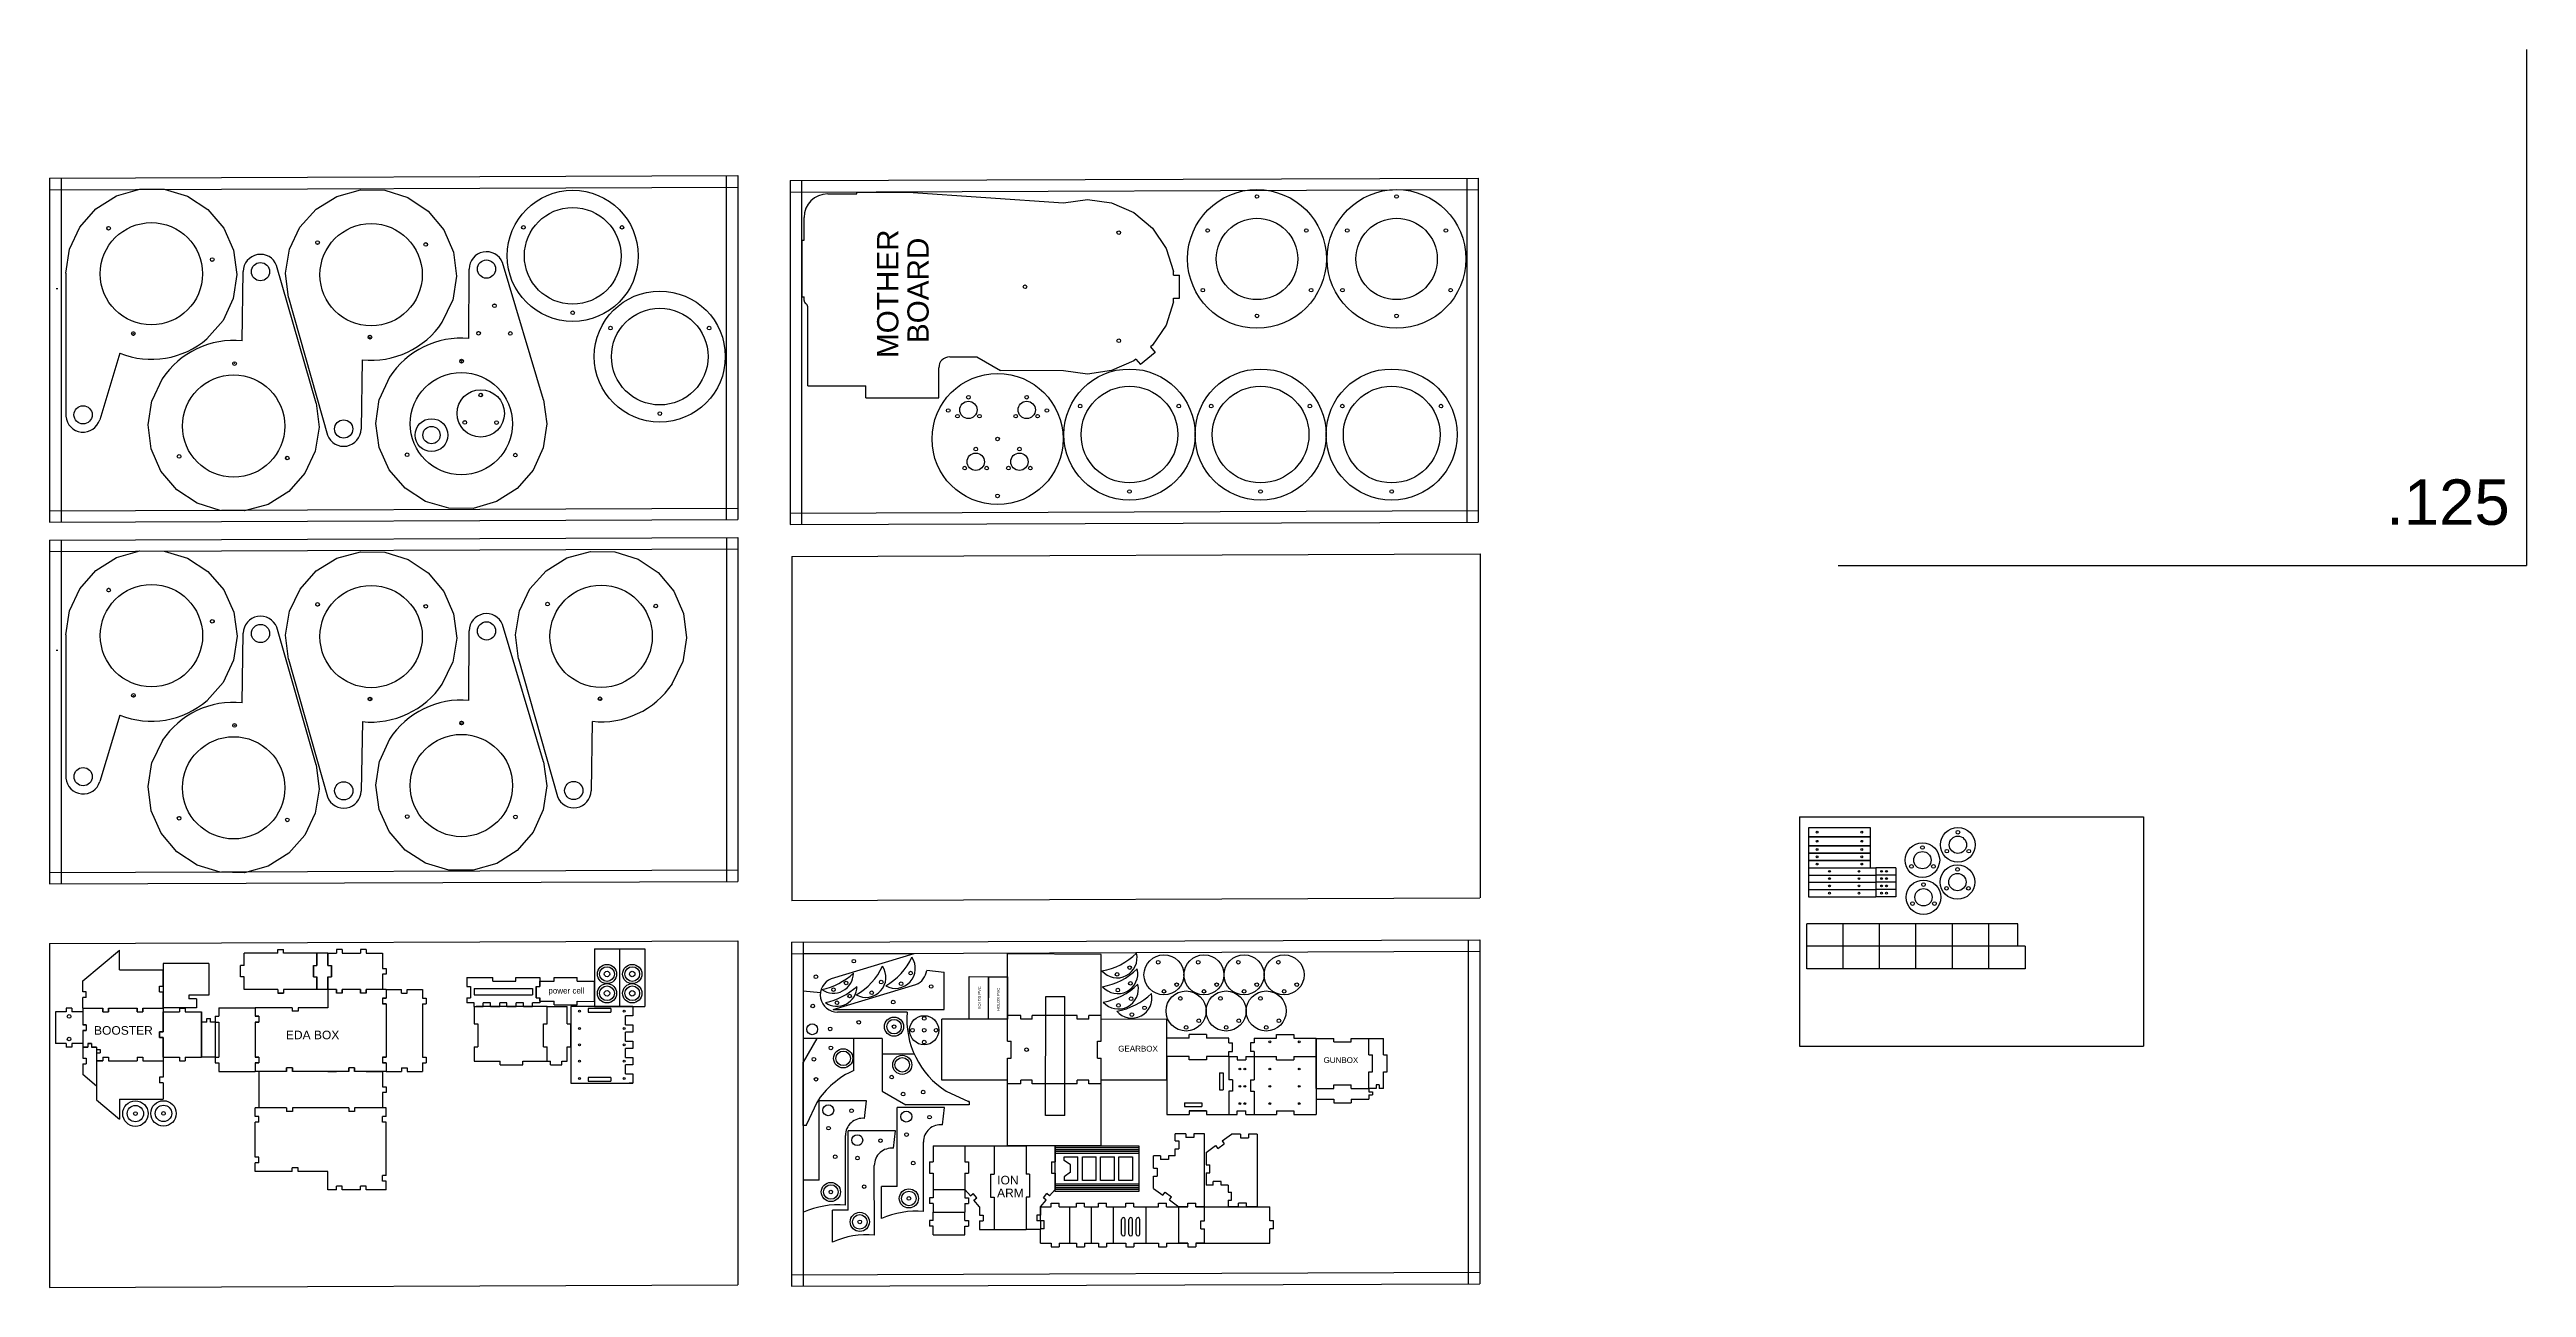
# Model space of a CAD drawing. Header units: inches. Extents: x -1554 to 2765, y -2391 to -232.
import ezdxf

# ---------------------------------------------------------------- set-up
doc = ezdxf.new("R2010")
doc.units = ezdxf.units.IN
doc.header["$MEASUREMENT"] = 0
for name, color, linetype in [('centers', 1, 'Continuous'), ('temps', 4, 'Continuous'), ('text', 3, 'Continuous')]:
    doc.layers.add(name, color=color, linetype=linetype)
doc.styles.get("Standard").update_dxf_attribs({"font": 'Arial.ttf'})

msp = doc.modelspace()

# ---------------------------------------------------------------- texts
at = {"layer": 'centers'}
for p in [(70.3, -1906.4), (103.4, -1909.1)]:
    msp.add_text('HOLDS PVC', height=5, rotation=90, dxfattribs=at).set_placement(p)
at = {"layer": 'temps'}
msp.add_text('.125', height=79.25, dxfattribs=at).set_placement((2520.7, -1061))
at = {"layer": 'text'}
for s, p in [('MOTHER', (-73.5, -770)), ('BOARD', (-20.7, -744))]:
    msp.add_text(s, height=37.03, rotation=90, dxfattribs=at).set_placement(p)
for s, height, p in [('power cell', 10, (-683.7, -1878.6)), ('BOOSTER', 15, (-1475.9, -1950.5)), ('EDA BOX', 15, (-1141.4, -1958.4)), ('GEARBOX', 10, (309.9, -1979.8)), ('GUNBOX', 10, (667.9, -1999.8)), ('ION', 15, (98.9, -2211.6)), ('ARM', 15, (98.6, -2234))]:
    msp.add_text(s, height=height, dxfattribs=at).set_placement(p)

# ---------------------------------------------------------------- blocks, each defined once
blk = doc.blocks.new('*U23')
blk.add_circle((0, 0), 3.17)
blk = doc.blocks.new('*U24')
at = {"color": 0, "linetype": 'ByBlock', "lineweight": -2, "transparency": 16777216}
blk.add_blockref('*U23', (1062.5, 483.9), dxfattribs=at)
for p, rotation in [((968.2, 320.5), 120), ((1156.9, 320.5), 240)]:
    blk.add_blockref('*U23', p, dxfattribs=dict(at, rotation=rotation))
blk = doc.blocks.new('*U28')
blk.add_circle((0, 0), 3.17)
blk = doc.blocks.new('*U29')
at = {"color": 0, "linetype": 'ByBlock', "lineweight": -2, "transparency": 16777216}
for p, rotation in [((537.6, 677.4), 240), ((709.6, 677.4), 120)]:
    blk.add_blockref('*U28', p, dxfattribs=dict(at, rotation=rotation))
blk.add_blockref('*U28', (623.6, 528.4), dxfattribs=at)
blk = doc.blocks.new('*U30')
blk.add_circle((0, 0), 3.17)
blk = doc.blocks.new('*U31')
at = {"color": 0, "linetype": 'ByBlock', "lineweight": -2, "transparency": 16777216}
blk.add_blockref('*U30', (623.6, 736.7), dxfattribs=at)
for p, rotation in [((529.2, 573.3), 120), ((717.9, 573.3), 240)]:
    blk.add_blockref('*U30', p, dxfattribs=dict(at, rotation=rotation))
blk = doc.blocks.new('*U32')
blk.add_circle((0, 0), 3.17)
blk = doc.blocks.new('*U33')
at = {"color": 0, "linetype": 'ByBlock', "lineweight": -2, "transparency": 16777216}
for p, rotation in [((537.6, 677.4), 240), ((709.6, 677.4), 120)]:
    blk.add_blockref('*U32', p, dxfattribs=dict(at, rotation=rotation))
blk.add_blockref('*U32', (623.6, 528.4), dxfattribs=at)
blk = doc.blocks.new('*U34')
blk.add_circle((0, 0), 3.17)
blk = doc.blocks.new('*U35')
at = {"color": 0, "linetype": 'ByBlock', "lineweight": -2, "transparency": 16777216}
blk.add_blockref('*U34', (623.6, 736.7), dxfattribs=at)
for p, rotation in [((529.2, 573.3), 120), ((717.9, 573.3), 240)]:
    blk.add_blockref('*U34', p, dxfattribs=dict(at, rotation=rotation))
blk = doc.blocks.new('*U36')
blk.add_circle((0, 0), 3.17)
blk = doc.blocks.new('*U37')
at = {"color": 0, "linetype": 'ByBlock', "lineweight": -2, "transparency": 16777216}
for p, rotation in [((537.6, 677.4), 240), ((709.6, 677.4), 120)]:
    blk.add_blockref('*U36', p, dxfattribs=dict(at, rotation=rotation))
blk.add_blockref('*U36', (623.6, 528.4), dxfattribs=at)
blk = doc.blocks.new('*U38')
blk.add_circle((0, 0), 3.17)
blk = doc.blocks.new('*U39')
at = {"color": 0, "linetype": 'ByBlock', "lineweight": -2, "transparency": 16777216}
for p, rotation in [((537.6, 677.4), 240), ((709.6, 677.4), 120)]:
    blk.add_blockref('*U38', p, dxfattribs=dict(at, rotation=rotation))
blk.add_blockref('*U38', (623.6, 528.4), dxfattribs=at)
blk = doc.blocks.new('*U40')
blk.add_circle((0, 0), 3.17)
blk = doc.blocks.new('*U41')
at = {"color": 0, "linetype": 'ByBlock', "lineweight": -2, "transparency": 16777216}
for p, rotation in [((537.6, 677.4), 240), ((709.6, 677.4), 120)]:
    blk.add_blockref('*U40', p, dxfattribs=dict(at, rotation=rotation))
blk.add_blockref('*U40', (623.6, 528.4), dxfattribs=at)
blk = doc.blocks.new('*U43')
blk.add_circle((0, 0), 3.17)
blk = doc.blocks.new('*U44')
at = {"color": 0, "linetype": 'ByBlock', "lineweight": -2, "transparency": 16777216}
for p, rotation in [((537.6, 677.4), 240), ((709.6, 677.4), 120)]:
    blk.add_blockref('*U43', p, dxfattribs=dict(at, rotation=rotation))
blk.add_blockref('*U43', (623.6, 528.4), dxfattribs=at)
blk = doc.blocks.new('*U45')
blk.add_circle((0, 0), 3.17)
blk = doc.blocks.new('*U46')
at = {"color": 0, "linetype": 'ByBlock', "lineweight": -2, "transparency": 16777216}
for p, rotation in [((537.6, 677.4), 240), ((709.6, 677.4), 120)]:
    blk.add_blockref('*U45', p, dxfattribs=dict(at, rotation=rotation))
blk.add_blockref('*U45', (623.6, 528.4), dxfattribs=at)
blk = doc.blocks.new('*U47')
blk.add_circle((0, 0), 3.17)
blk = doc.blocks.new('*U48')
at = {"color": 0, "linetype": 'ByBlock', "lineweight": -2, "transparency": 16777216}
for p, rotation in [((537.6, 677.4), 240), ((709.6, 677.4), 120)]:
    blk.add_blockref('*U47', p, dxfattribs=dict(at, rotation=rotation))
blk.add_blockref('*U47', (623.6, 528.4), dxfattribs=at)
blk = doc.blocks.new('*U49')
blk.add_circle((0, 0), 3.17)
blk = doc.blocks.new('*U50')
at = {"color": 0, "linetype": 'ByBlock', "lineweight": -2, "transparency": 16777216}
for p, rotation in [((1098.2, 471.9), 120), ((1136.5, 471.9), 240)]:
    blk.add_blockref('*U49', p, dxfattribs=dict(at, rotation=rotation))
blk.add_blockref('*U49', (1117.4, 505), dxfattribs=at)
blk = doc.blocks.new('*U51')
blk.add_circle((0, 0), 3.17)
blk = doc.blocks.new('*U52')
at = {"color": 0, "linetype": 'ByBlock', "lineweight": -2, "transparency": 16777216}
for p, rotation in [((1098.2, 471.9), 120), ((1136.5, 471.9), 240)]:
    blk.add_blockref('*U51', p, dxfattribs=dict(at, rotation=rotation))
blk.add_blockref('*U51', (1117.4, 505), dxfattribs=at)
blk = doc.blocks.new('*U53')
blk.add_circle((0, 0), 3.17)
blk = doc.blocks.new('*U54')
at = {"color": 0, "linetype": 'ByBlock', "lineweight": -2, "transparency": 16777216}
for p, rotation in [((1098.2, 471.9), 120), ((1136.5, 471.9), 240)]:
    blk.add_blockref('*U53', p, dxfattribs=dict(at, rotation=rotation))
blk.add_blockref('*U53', (1117.4, 505), dxfattribs=at)
blk = doc.blocks.new('*U55')
blk.add_circle((0, 0), 3.17)
blk = doc.blocks.new('*U56')
at = {"color": 0, "linetype": 'ByBlock', "lineweight": -2, "transparency": 16777216}
for p, rotation in [((1098.2, 471.9), 120), ((1136.5, 471.9), 240)]:
    blk.add_blockref('*U55', p, dxfattribs=dict(at, rotation=rotation))
blk.add_blockref('*U55', (1117.4, 505), dxfattribs=at)
blk = doc.blocks.new('*U57')
blk.add_circle((0, 0), 3.17)
blk = doc.blocks.new('*U58')
at = {"color": 0, "linetype": 'ByBlock', "lineweight": -2, "transparency": 16777216}
for p, rotation in [((1098.2, 471.9), 120), ((1136.5, 471.9), 240)]:
    blk.add_blockref('*U57', p, dxfattribs=dict(at, rotation=rotation))
blk.add_blockref('*U57', (1117.4, 505), dxfattribs=at)
blk = doc.blocks.new('*U59')
blk.add_circle((0, 0), 3.17)
blk = doc.blocks.new('*U60')
at = {"color": 0, "linetype": 'ByBlock', "lineweight": -2, "transparency": 16777216}
for p, rotation in [((1098.2, 471.9), 120), ((1136.5, 471.9), 240)]:
    blk.add_blockref('*U59', p, dxfattribs=dict(at, rotation=rotation))
blk.add_blockref('*U59', (1117.4, 505), dxfattribs=at)
blk = doc.blocks.new('*U61')
blk.add_circle((0, 0), 3.17)
blk = doc.blocks.new('*U62')
at = {"color": 0, "linetype": 'ByBlock', "lineweight": -2, "transparency": 16777216}
for p, rotation in [((1098.2, 471.9), 120), ((1136.5, 471.9), 240)]:
    blk.add_blockref('*U61', p, dxfattribs=dict(at, rotation=rotation))
blk.add_blockref('*U61', (1117.4, 505), dxfattribs=at)
blk = doc.blocks.new('*U63')
blk.add_circle((0, 0), 3.17)
blk = doc.blocks.new('*U64')
at = {"color": 0, "linetype": 'ByBlock', "lineweight": -2, "transparency": 16777216}
for p, rotation in [((1098.2, 471.9), 120), ((1136.5, 471.9), 240)]:
    blk.add_blockref('*U63', p, dxfattribs=dict(at, rotation=rotation))
blk.add_blockref('*U63', (1117.4, 505), dxfattribs=at)
blk = doc.blocks.new('*U68')
blk.add_circle((0, 0), 3.17)
blk = doc.blocks.new('*U69')
at = {"color": 0, "linetype": 'ByBlock', "lineweight": -2, "transparency": 16777216}
blk.add_blockref('*U68', (1062.5, 483.9), dxfattribs=at)
for p, rotation in [((968.2, 320.5), 120), ((1156.9, 320.5), 240)]:
    blk.add_blockref('*U68', p, dxfattribs=dict(at, rotation=rotation))
blk = doc.blocks.new('*U70')
blk.add_circle((0, 0), 3.17)
blk = doc.blocks.new('*U71')
at = {"color": 0, "linetype": 'ByBlock', "lineweight": -2, "transparency": 16777216}
blk.add_blockref('*U70', (1062.5, 483.9), dxfattribs=at)
for p, rotation in [((968.2, 320.5), 120), ((1156.9, 320.5), 240)]:
    blk.add_blockref('*U70', p, dxfattribs=dict(at, rotation=rotation))
blk = doc.blocks.new('*U72')
blk.add_circle((0, 0), 3.17)
blk = doc.blocks.new('*U73')
at = {"color": 0, "linetype": 'ByBlock', "lineweight": -2, "transparency": 16777216}
blk.add_blockref('*U72', (208.8, -654.7), dxfattribs=at)
for p, rotation in [((181.1, -702.7), 120), ((236.6, -702.7), 240)]:
    blk.add_blockref('*U72', p, dxfattribs=dict(at, rotation=rotation))
blk = doc.blocks.new('*U74')
blk.add_circle((0, 0), 3.17)
blk = doc.blocks.new('*U75')
at = {"color": 0, "linetype": 'ByBlock', "lineweight": -2, "transparency": 16777216}
blk.add_blockref('*U74', (208.8, -654.7), dxfattribs=at)
for p, rotation in [((181.1, -702.7), 120), ((236.6, -702.7), 240)]:
    blk.add_blockref('*U74', p, dxfattribs=dict(at, rotation=rotation))
blk = doc.blocks.new('*U76')
blk.add_circle((0, 0), 3.17)
blk = doc.blocks.new('*U77')
at = {"color": 0, "linetype": 'ByBlock', "lineweight": -2, "transparency": 16777216}
blk.add_blockref('*U76', (1062.5, 483.9), dxfattribs=at)
for p, rotation in [((968.2, 320.5), 120), ((1156.9, 320.5), 240)]:
    blk.add_blockref('*U76', p, dxfattribs=dict(at, rotation=rotation))
blk = doc.blocks.new('*U79')
blk.add_circle((0, 0), 3.17)
blk = doc.blocks.new('*U78')
at = {"color": 0, "linetype": 'ByBlock', "lineweight": -2, "transparency": 16777216}
blk.add_blockref('*U79', (1062.5, 483.9), dxfattribs=at)
for p, rotation in [((968.2, 320.5), 120), ((1156.9, 320.5), 240)]:
    blk.add_blockref('*U79', p, dxfattribs=dict(at, rotation=rotation))
blk = doc.blocks.new('*U121')
blk.add_circle((0, 0), 3.17)
blk = doc.blocks.new('*U122')
at = {"color": 0, "linetype": 'ByBlock', "lineweight": -2, "transparency": 16777216}
blk.add_blockref('*U121', (1062.5, 483.9), dxfattribs=at)
for p, rotation in [((968.2, 320.5), 120), ((1156.9, 320.5), 240)]:
    blk.add_blockref('*U121', p, dxfattribs=dict(at, rotation=rotation))
blk = doc.blocks.new('*U123')
blk.add_circle((0, 0), 3.17)
blk = doc.blocks.new('*U124')
at = {"color": 0, "linetype": 'ByBlock', "lineweight": -2, "transparency": 16777216}
blk.add_blockref('*U123', (1062.5, 483.9), dxfattribs=at)
for p, rotation in [((968.2, 320.5), 120), ((1156.9, 320.5), 240)]:
    blk.add_blockref('*U123', p, dxfattribs=dict(at, rotation=rotation))
blk = doc.blocks.new('*U129')
blk.add_circle((0, 0), 3.17)
blk = doc.blocks.new('*U130')
at = {"color": 0, "linetype": 'ByBlock', "lineweight": -2, "transparency": 16777216}
blk.add_blockref('*U129', (1062.5, 483.9), dxfattribs=at)
for p, rotation in [((968.2, 320.5), 120), ((1156.9, 320.5), 240)]:
    blk.add_blockref('*U129', p, dxfattribs=dict(at, rotation=rotation))
blk = doc.blocks.new('*U132')
blk.add_circle((0, 0), 3.17)
blk = doc.blocks.new('*U131')
at = {"color": 0, "linetype": 'ByBlock', "lineweight": -2, "transparency": 16777216}
blk.add_blockref('*U132', (1062.5, 483.9), dxfattribs=at)
for p, rotation in [((968.2, 320.5), 120), ((1156.9, 320.5), 240)]:
    blk.add_blockref('*U132', p, dxfattribs=dict(at, rotation=rotation))
blk = doc.blocks.new('*U134')
blk.add_circle((0, 0), 3.17)
blk = doc.blocks.new('*U133')
at = {"color": 0, "linetype": 'ByBlock', "lineweight": -2, "transparency": 16777216}
blk.add_blockref('*U134', (1062.5, 483.9), dxfattribs=at)
for p, rotation in [((968.2, 320.5), 120), ((1156.9, 320.5), 240)]:
    blk.add_blockref('*U134', p, dxfattribs=dict(at, rotation=rotation))

# ---------------------------------------------------------------- linework, layer by layer
for p, q in [((-1500.6, -541.7), (-1472.8, -509.6)), ((-1472.8, -509.6), (-1436.9, -487)), ((-1436.9, -487), (-1396.1, -475.3)), ((-1396.1, -475.3), (-1353.6, -475.6)), ((-1353.6, -475.6), (-1312.9, -487.9)), ((-1312.9, -487.9), (-1277.4, -511.1)), ((-1277.4, -511.1), (-1249.8, -543.4)), ((-1116.9, -541.9), (-1088.5, -510.3)), ((-1088.5, -510.3), (-1052.4, -488)), ((-1052.4, -488), (-1011.5, -476.7)), ((-1011.5, -476.7), (-968.9, -477.5)), ((-968.9, -477.5), (-928.5, -490.2)), ((-928.5, -490.2), (-893.2, -513.7)), ((-893.2, -513.7), (-865.9, -546.3)), ((-196.7, -483.7), (-145.7, -483.7)), ((-145.7, -483.7), (-145.7, -480.6)), ((-145.7, -480.6), (-56.4, -480.6)), ((-56.4, -480.6), (214.3, -499.2)), ((214.3, -499.2), (256.3, -493.3)), ((256.3, -493.3), (298.3, -499.2)), ((298.3, -499.2), (337.1, -516.4)), ((337.1, -516.4), (369.6, -543.7)), ((-1518.7, -580), (-1500.6, -541.7)), ((-1249.8, -543.4), (-1232.5, -582.1)), ((-1135, -580.3), (-1116.9, -541.9)), ((-865.9, -546.3), (-849, -585.2)), ((-238, -564.7), (-238, -525)), ((369.6, -543.7), (393.3, -578.9)), ((-1525.1, -622), (-1518.7, -580)), ((-1232.5, -582.1), (-1226.7, -624.2)), ((-1142, -622.1), (-1135, -580.3)), ((-849, -585.2), (-843.7, -627.4)), ((-692.2, -843.1), (-763.6, -603.7)), ((-241.2, -663.2), (-241.2, -564.7)), ((-241.2, -564.7), (-238, -564.7)), ((393.3, -578.9), (406.4, -619.2)), ((-1525.1, -622), (-1525.1, -871.7)), ((-1226.7, -624.2), (-1233.1, -666.3)), ((-1217.7, -740.2), (-1215.9, -619)), ((-1088.8, -848.7), (-1157.5, -608.6)), ((-1136.7, -664.2), (-1142, -622.1)), ((-843.7, -627.4), (-850.4, -669.3)), ((-822.3, -736), (-821.9, -614.8)), ((406.4, -625.8), (406.4, -619.2)), ((406.4, -625.8), (416.6, -625.8)), ((416.6, -645.7), (416.6, -625.8)), ((416.6, -665.5), (416.6, -645.7)), ((-1233.1, -666.3), (-1251, -704.7)), ((-1136.7, -664.2), (-1068.8, -904.6)), ((-868.7, -707.6), (-850.4, -669.3)), ((-241.2, -663.2), (-238, -663.2)), ((-238, -669.6), (-238, -663.2)), ((-231.6, -818.7), (-231.6, -680.7)), ((406.4, -672.2), (393.3, -712.5)), ((406.4, -665.5), (416.6, -665.5)), ((406.4, -672.2), (406.4, -665.5)), ((-1279, -736.5), (-1251, -704.7)), ((393.3, -712.5), (369.6, -747.7)), ((-1431, -761.8), (-1466.1, -877.8)), ((-1008.2, -773.2), (-1010.4, -894.4)), ((16, -768), (63.1, -768)), ((63.1, -768), (104.6, -791.9)), ((337.1, -774.9), (298.2, -791.7)), ((340.7, -771.9), (337.1, -774.9)), ((340.7, -771.9), (348.9, -781.6)), ((374.1, -760.4), (348.9, -781.6)), ((369.6, -747.7), (366, -750.7)), ((366, -750.7), (374.1, -760.4)), ((-1356.9, -806.3), (-1375.1, -844.6)), ((-960.8, -803.7), (-978.5, -842.2)), ((-231.6, -818.7), (-130, -818.7)), ((-130, -839.4), (-130, -818.7)), ((-3, -839.4), (-3, -787)), ((214.3, -792.2), (104.6, -791.9)), ((256.3, -798.1), (214.3, -792.2)), ((298.2, -791.7), (256.3, -798.1)), ((-1381.7, -886.5), (-1375.1, -844.6)), ((-1088.8, -848.7), (-1083.3, -890.9)), ((-984.7, -884.1), (-978.5, -842.2)), ((-692.2, -843.1), (-686.3, -885.1)), ((-130, -839.4), (-3, -839.4)), ((-1376.3, -928.7), (-1381.7, -886.5)), ((-1083.3, -890.9), (-1090.3, -932.7)), ((-978.7, -926.3), (-984.7, -884.1)), ((-686.3, -885.1), (-692.7, -927)), ((-1359.2, -967.5), (-1376.3, -928.7)), ((-1090.3, -932.7), (-1108.2, -971.1)), ((-961.2, -965), (-978.7, -926.3)), ((-692.7, -927), (-710.2, -965.7)), ((-1331.8, -1000), (-1359.2, -967.5)), ((-1108.2, -971.1), (-1136.5, -1002.8)), ((-933.5, -997.1), (-961.2, -965)), ((-710.2, -965.7), (-738.1, -997.7)), ((-1296.4, -1023.5), (-1331.8, -1000)), ((-1256, -1036), (-1296.4, -1023.5)), ((-1213.4, -1036.6), (-1256, -1036)), ((-1172.5, -1025.3), (-1213.4, -1036.6)), ((-1136.5, -1002.8), (-1172.5, -1025.3)), ((-897.8, -1020.2), (-933.5, -997.1)), ((-857.2, -1032.2), (-897.8, -1020.2)), ((-814.7, -1032.4), (-857.2, -1032.2)), ((-773.9, -1020.5), (-814.7, -1032.4)), ((-738.1, -997.7), (-773.9, -1020.5)), ((-1472.7, -1140.8), (-1436.8, -1118.1)), ((-1436.8, -1118.1), (-1396, -1106.5)), ((-1396, -1106.5), (-1353.5, -1106.8)), ((-1353.5, -1106.8), (-1312.8, -1119.1)), ((-1312.8, -1119.1), (-1277.3, -1142.3)), ((-1088.4, -1141.5), (-1052.3, -1119.1)), ((-1052.3, -1119.1), (-1011.4, -1107.9)), ((-1011.4, -1107.9), (-968.8, -1108.7)), ((-968.8, -1108.7), (-928.4, -1121.3)), ((-928.4, -1121.3), (-893.1, -1144.9)), ((-687.4, -1141), (-651.3, -1118.7)), ((-651.3, -1118.7), (-610.3, -1107.4)), ((-610.3, -1107.4), (-567.8, -1108.2)), ((-567.8, -1108.2), (-527.4, -1120.8)), ((-527.4, -1120.8), (-492.1, -1144.4)), ((-1500.5, -1172.8), (-1472.7, -1140.8)), ((-1277.3, -1142.3), (-1249.8, -1174.5)), ((-1116.8, -1173), (-1088.4, -1141.5)), ((-893.1, -1144.9), (-865.9, -1177.5)), ((-715.8, -1172.6), (-687.4, -1141)), ((-492.1, -1144.4), (-464.8, -1177)), ((-1518.7, -1211.2), (-1500.5, -1172.8)), ((-1249.8, -1174.5), (-1232.4, -1213.3)), ((-1134.9, -1211.4), (-1116.8, -1173)), ((-865.9, -1177.5), (-848.9, -1216.4)), ((-733.8, -1210.9), (-715.8, -1172.6)), ((-464.8, -1177), (-447.9, -1215.9)), ((-1525, -1253.2), (-1518.7, -1211.2)), ((-1232.4, -1213.3), (-1226.6, -1255.3)), ((-1217.6, -1371.4), (-1215.8, -1250.2)), ((-1088.7, -1479.9), (-1157.4, -1239.8)), ((-1141.9, -1253.3), (-1134.9, -1211.4)), ((-848.9, -1216.4), (-843.6, -1258.6)), ((-822.2, -1367.2), (-821.8, -1246)), ((-692.1, -1474.3), (-763.5, -1234.9)), ((-740.9, -1252.8), (-733.8, -1210.9)), ((-447.9, -1215.9), (-442.6, -1258.1)), ((-1525, -1253.2), (-1525, -1502.9)), ((-1226.6, -1255.3), (-1233, -1297.4)), ((-1136.7, -1295.4), (-1141.9, -1253.3)), ((-1136.7, -1295.4), (-1068.8, -1535.7)), ((-843.6, -1258.6), (-850.4, -1300.4)), ((-735.6, -1294.9), (-740.9, -1252.8)), ((-735.6, -1294.9), (-667.7, -1535.2)), ((-442.6, -1258.1), (-449.3, -1299.9)), ((-1278.9, -1367.7), (-1250.9, -1335.8)), ((-1233, -1297.4), (-1250.9, -1335.8)), ((-868.7, -1338.7), (-850.4, -1300.4)), ((-467.6, -1338.3), (-449.3, -1299.9)), ((-1431, -1392.9), (-1466, -1509)), ((-1008.1, -1404.3), (-1010.3, -1525.6)), ((-607.1, -1403.9), (-609.3, -1525.1)), ((-1356.8, -1437.4), (-1375, -1475.8)), ((-960.7, -1434.8), (-978.4, -1473.4)), ((-1381.6, -1517.6), (-1375, -1475.8)), ((-1088.7, -1479.9), (-1083.3, -1522)), ((-984.6, -1515.3), (-978.4, -1473.4)), ((-692.1, -1474.3), (-686.2, -1516.3)), ((-1376.2, -1559.9), (-1381.6, -1517.6)), ((-1083.3, -1522), (-1090.2, -1563.9)), ((-978.6, -1557.5), (-984.6, -1515.3)), ((-686.2, -1516.3), (-692.6, -1558.2)), ((-1359.1, -1598.7), (-1376.2, -1559.9)), ((-1090.2, -1563.9), (-1108.1, -1602.3)), ((-961.1, -1596.1), (-978.6, -1557.5)), ((-933.4, -1628.3), (-961.1, -1596.1)), ((-710.1, -1596.9), (-738, -1628.9)), ((-692.6, -1558.2), (-710.1, -1596.9)), ((1621.3, -1589.3), (1513.4, -1589.3)), ((1513.4, -1589.3), (1513.4, -1605.2)), ((1621.3, -1605.2), (1621.3, -1589.3)), ((-1331.8, -1631.2), (-1359.1, -1598.7)), ((-1296.4, -1654.7), (-1331.8, -1631.2)), ((-1136.4, -1634), (-1172.4, -1656.4)), ((-1108.1, -1602.3), (-1136.4, -1634)), ((-897.7, -1651.4), (-933.4, -1628.3)), ((-738, -1628.9), (-773.8, -1651.7)), ((1513.4, -1605.2), (1621.3, -1605.2)), ((1621.3, -1605.2), (1513.4, -1605.2)), ((1513.4, -1605.2), (1513.4, -1621.1)), ((1621.3, -1621.1), (1513.4, -1621.1)), ((1513.4, -1621.1), (1513.4, -1633.8)), ((1513.4, -1621.1), (1621.3, -1621.1)), ((1513.4, -1633.8), (1621.3, -1633.8)), ((1621.3, -1633.8), (1513.4, -1633.8)), ((1513.4, -1633.8), (1513.4, -1646.5)), ((1621.3, -1621.1), (1621.3, -1605.2)), ((1621.3, -1633.8), (1621.3, -1621.1)), ((1621.3, -1646.5), (1621.3, -1633.8)), ((-1255.9, -1667.2), (-1296.4, -1654.7)), ((-1213.3, -1667.8), (-1255.9, -1667.2)), ((-1172.4, -1656.4), (-1213.3, -1667.8)), ((-857.1, -1663.4), (-897.7, -1651.4)), ((-814.6, -1663.6), (-857.1, -1663.4)), ((-773.8, -1651.7), (-814.6, -1663.6)), ((1513.4, -1646.5), (1621.3, -1646.5)), ((1621.3, -1646.5), (1513.4, -1646.5)), ((1513.4, -1646.5), (1513.4, -1659.2)), ((1513.4, -1659.2), (1621.3, -1659.2)), ((1513.4, -1659.2), (1630.9, -1659.2)), ((1513.4, -1659.2), (1513.4, -1671.9)), ((1513.4, -1671.9), (1630.9, -1671.9)), ((1513.4, -1671.9), (1630.9, -1671.9)), ((1513.4, -1671.9), (1513.4, -1684.6)), ((1621.3, -1659.2), (1621.3, -1646.5)), ((1630.9, -1659.2), (1630.9, -1671.9)), ((1630.9, -1659.2), (1630.9, -1671.9)), ((1665.8, -1659.2), (1630.9, -1659.2)), ((1630.9, -1671.9), (1630.9, -1684.6)), ((1630.9, -1671.9), (1630.9, -1684.6)), ((1665.8, -1671.9), (1630.9, -1671.9)), ((1665.8, -1671.9), (1630.9, -1671.9)), ((1665.8, -1659.2), (1665.8, -1671.9)), ((1665.8, -1671.9), (1665.8, -1684.6)), ((1513.4, -1684.6), (1630.9, -1684.6)), ((1513.4, -1684.6), (1630.9, -1684.6)), ((1513.4, -1684.6), (1513.4, -1697.3)), ((1513.4, -1697.3), (1630.9, -1697.3)), ((1513.4, -1697.3), (1513.4, -1710)), ((1513.4, -1710), (1630.9, -1710)), ((1630.9, -1684.6), (1630.9, -1697.3)), ((1665.8, -1684.6), (1630.9, -1684.6)), ((1630.9, -1684.6), (1630.9, -1697.3)), ((1665.8, -1684.6), (1630.9, -1684.6)), ((1630.9, -1697.3), (1630.9, -1710)), ((1630.9, -1697.3), (1630.9, -1710)), ((1665.8, -1697.3), (1630.9, -1697.3)), ((1665.8, -1697.3), (1630.9, -1697.3)), ((1665.8, -1710), (1630.9, -1710)), ((1665.8, -1684.6), (1665.8, -1697.3)), ((1665.8, -1697.3), (1665.8, -1710)), ((1573.9, -1756.9), (1510.4, -1756.9)), ((1510.4, -1796.2), (1510.4, -1756.9)), ((1637.4, -1756.9), (1573.9, -1756.9)), ((1573.9, -1796.2), (1573.9, -1756.9)), ((1700.9, -1756.9), (1637.4, -1756.9)), ((1637.4, -1796.2), (1637.4, -1756.9)), ((1764.4, -1756.9), (1700.9, -1756.9)), ((1700.9, -1796.2), (1700.9, -1756.9)), ((1827.9, -1756.9), (1764.4, -1756.9)), ((1764.4, -1796.2), (1764.4, -1756.9)), ((1878.7, -1756.9), (1827.9, -1756.9)), ((1827.9, -1796.2), (1827.9, -1756.9)), ((1878.7, -1796.2), (1878.7, -1756.9)), ((-1495.7, -1856.6), (-1431.7, -1802.8)), ((-1431.7, -1837.5), (-1431.7, -1802.8)), ((-1214.2, -1829.7), (-1214.2, -1808)), ((-1155.7, -1808), (-1214.2, -1808)), ((-1155.7, -1801.6), (-1145.7, -1801.6)), ((-1155.7, -1808), (-1155.7, -1801.6)), ((-1145.7, -1808), (-1145.7, -1801.6)), ((-1087.2, -1808), (-1145.7, -1808)), ((-1087.2, -1808), (-1087.2, -1829.7)), ((-1087.2, -1829.7), (-1087.2, -1808)), ((-1068.1, -1808), (-1087.2, -1808)), ((-1068.1, -1808), (-1068.1, -1829.7)), ((-1068.1, -1829.7), (-1068.1, -1808)), ((-1068.1, -1808), (-1053.1, -1808)), ((-1043.1, -1801.6), (-1053.1, -1801.6)), ((-1053.1, -1801.6), (-1053.1, -1808)), ((-1043.1, -1801.6), (-1043.1, -1808)), ((-1043.1, -1808), (-1011.5, -1808)), ((-1001.5, -1801.6), (-1011.5, -1801.6)), ((-1011.5, -1801.6), (-1011.5, -1808)), ((-1001.5, -1801.6), (-1001.5, -1808)), ((-1001.5, -1808), (-972.8, -1808)), ((-972.8, -1808), (-972.8, -1834.7)), ((-603.5, -1800.4), (-559.5, -1800.4)), ((-603.5, -1800.4), (-603.5, -1901.4)), ((-559.5, -1800.4), (-559.5, -1901.4)), ((-559.5, -1800.4), (-515.5, -1800.4)), ((-559.5, -1800.4), (-559.5, -1901.4)), ((-515.5, -1800.4), (-515.5, -1901.4)), ((-239.7, -1809.2), (-239.7, -1956.8)), ((-46.7, -1809.2), (-239.7, -1809.2)), ((-46.7, -1809.2), (-190.7, -1852.9)), ((116.7, -1961.6), (116.8, -1809.1)), ((280.4, -1810.4), (116.8, -1809.1)), ((280.3, -1961.6), (280.4, -1810.4)), ((1573.9, -1796.2), (1510.4, -1796.2)), ((1510.4, -1835.5), (1510.4, -1796.2)), ((1637.4, -1796.2), (1573.9, -1796.2)), ((1573.9, -1835.5), (1573.9, -1796.2)), ((1700.9, -1796.2), (1637.4, -1796.2)), ((1637.4, -1835.5), (1637.4, -1796.2)), ((1764.4, -1796.2), (1700.9, -1796.2)), ((1700.9, -1835.5), (1700.9, -1796.2)), ((1827.9, -1796.2), (1764.4, -1796.2)), ((1764.4, -1835.5), (1764.4, -1796.2)), ((1891.4, -1796.2), (1827.9, -1796.2)), ((1827.9, -1835.5), (1827.9, -1796.2)), ((1891.4, -1796.2), (1891.4, -1835.5)), ((-1495.7, -1875.4), (-1495.7, -1856.6)), ((-1431.7, -1837.5), (-1355.5, -1837.5)), ((-1275.5, -1826.4), (-1355.5, -1826.4)), ((-1355.5, -1826.4), (-1355.5, -1903.4)), ((-1355.5, -1865.8), (-1355.5, -1837.5)), ((-1275.5, -1826.4), (-1275.5, -1881.4)), ((-1220.5, -1849.7), (-1220.5, -1829.7)), ((-1214.2, -1829.7), (-1220.5, -1829.7)), ((-1214.2, -1849.7), (-1220.5, -1849.7)), ((-1214.2, -1871.5), (-1214.2, -1849.7)), ((-1093.5, -1849.7), (-1093.5, -1829.7)), ((-1093.5, -1829.7), (-1087.2, -1829.7)), ((-1093.5, -1829.7), (-1093.5, -1849.7)), ((-1093.5, -1829.7), (-1087.2, -1829.7)), ((-1093.5, -1849.7), (-1087.2, -1849.7)), ((-1093.5, -1849.7), (-1087.2, -1849.7)), ((-1087.2, -1871.5), (-1087.2, -1849.7)), ((-1087.2, -1849.7), (-1087.2, -1871.5)), ((-1068.1, -1829.7), (-1061.7, -1829.7)), ((-1068.1, -1829.7), (-1061.7, -1829.7)), ((-1068.1, -1871.5), (-1068.1, -1849.7)), ((-1068.1, -1849.7), (-1061.7, -1849.7)), ((-1068.1, -1849.7), (-1068.1, -1871.5)), ((-1068.1, -1849.7), (-1061.7, -1849.7)), ((-1061.7, -1849.7), (-1061.7, -1829.7)), ((-1061.7, -1829.7), (-1061.7, -1849.7)), ((-972.8, -1834.7), (-966.5, -1834.7)), ((-972.8, -1844.7), (-972.8, -1871.5)), ((-966.5, -1844.7), (-972.8, -1844.7)), ((-966.5, -1834.7), (-966.5, -1844.7)), ((-825.7, -1850.6), (-825.7, -1866.1)), ((-825.7, -1850.6), (-822.5, -1850.6)), ((-822.5, -1850.6), (-780.6, -1850.6)), ((-780.6, -1857), (-780.6, -1850.6)), ((-780.6, -1857), (-740.6, -1857)), ((-740.6, -1850.6), (-698.7, -1850.6)), ((-740.6, -1857), (-740.6, -1850.6)), ((-698.7, -1850.6), (-698.7, -1866.1)), ((-698.7, -1866.1), (-698.6, -1857)), ((-698.6, -1857), (-673.5, -1857)), ((-673.5, -1850.6), (-633.5, -1850.7)), ((-673.5, -1857), (-673.5, -1850.6)), ((-633.5, -1857.1), (-633.5, -1850.7)), ((-633.5, -1857.1), (-603.5, -1857.1)), ((-24.1, -1838.1), (6.2, -1841.5)), ((6.2, -1906.6), (6.2, -1841.5)), ((50, -1923.3), (50.1, -1849.2)), ((50.1, -1849.2), (83.4, -1849.5)), ((83.4, -1849.5), (83.3, -1923.4)), ((83.4, -1923.4), (83.4, -1849.3)), ((83.4, -1849.3), (116.7, -1849.5)), ((116.7, -1849.5), (116.7, -1923.4)), ((1573.9, -1835.5), (1510.4, -1835.5)), ((1637.4, -1835.5), (1573.9, -1835.5)), ((1700.9, -1835.5), (1637.4, -1835.5)), ((1764.4, -1835.5), (1700.9, -1835.5)), ((1827.9, -1835.5), (1764.4, -1835.5)), ((1891.4, -1835.5), (1827.9, -1835.5)), ((-1489.4, -1875.4), (-1495.7, -1875.4)), ((-1495.7, -1904.2), (-1495.7, -1885.4)), ((-1489.4, -1885.4), (-1495.7, -1885.4)), ((-1489.4, -1885.4), (-1489.4, -1875.4)), ((-1361.9, -1875.8), (-1361.9, -1865.8)), ((-1361.9, -1865.8), (-1355.5, -1865.8)), ((-1361.9, -1875.8), (-1355.5, -1875.8)), ((-1355.5, -1904.2), (-1355.5, -1875.8)), ((-1275.5, -1881.4), (-1310.5, -1881.4)), ((-1310.5, -1881.4), (-1310.5, -1887.7)), ((-1297.5, -1887.7), (-1310.5, -1887.7)), ((-1297.5, -1887.7), (-1297.5, -1903.4)), ((-1155.7, -1871.5), (-1214.2, -1871.5)), ((-1155.7, -1871.5), (-1155.7, -1877.8)), ((-1145.7, -1877.8), (-1155.7, -1877.8)), ((-1155.7, -1877.8), (-1145.7, -1877.8)), ((-1087.2, -1871.5), (-1145.7, -1871.5)), ((-1145.7, -1871.5), (-1145.7, -1877.8)), ((-1068.1, -1871.5), (-1087.2, -1871.5)), ((-1068.1, -1871.5), (-1068.1, -1903.3)), ((-1053.1, -1871.5), (-1068.1, -1871.5)), ((-1053.1, -1871.5), (-1068.1, -1871.5)), ((-1053.1, -1871.5), (-1053.1, -1877.8)), ((-1053.1, -1877.8), (-1053.1, -1871.5)), ((-1043.1, -1877.8), (-1053.1, -1877.8)), ((-1043.1, -1877.8), (-1053.1, -1877.8)), ((-1043.1, -1871.5), (-1043.1, -1877.8)), ((-1043.1, -1877.8), (-1043.1, -1871.5)), ((-1011.5, -1871.5), (-1043.1, -1871.5)), ((-1011.5, -1871.5), (-1043.1, -1871.5)), ((-1011.5, -1871.5), (-1011.5, -1877.8)), ((-1011.5, -1877.8), (-1011.5, -1871.5)), ((-1001.5, -1877.8), (-1011.5, -1877.8)), ((-1001.5, -1877.8), (-1011.5, -1877.8)), ((-966.5, -1871.5), (-1001.5, -1871.5)), ((-1001.5, -1871.5), (-1001.5, -1877.8)), ((-972.8, -1871.5), (-1001.5, -1871.5)), ((-1001.5, -1877.8), (-1001.5, -1871.5)), ((-972.8, -1886.5), (-972.8, -1896.5)), ((-972.8, -1886.5), (-972.8, -1896.5)), ((-972.8, -1886.5), (-966.5, -1886.5)), ((-966.5, -1886.5), (-972.8, -1886.5)), ((-972.8, -1896.5), (-966.5, -1896.5)), ((-966.5, -1896.5), (-972.8, -1896.5)), ((-966.5, -1871.5), (-966.5, -1886.5)), ((-966.5, -1871.5), (-939.7, -1871.5)), ((-966.5, -1871.5), (-966.5, -1886.5)), ((-966.5, -1896.5), (-966.5, -1989.4)), ((-966.5, -1896.5), (-966.5, -1989.4)), ((-939.7, -1877.8), (-939.7, -1871.5)), ((-939.7, -1877.8), (-929.7, -1877.8)), ((-929.7, -1877.8), (-929.7, -1871.5)), ((-929.7, -1871.5), (-903, -1871.5)), ((-903, -1871.5), (-903, -1886.5)), ((-903, -1886.5), (-896.6, -1886.5)), ((-903, -1896.5), (-896.6, -1896.5)), ((-903, -1896.5), (-903, -1989.4)), ((-896.6, -1886.5), (-896.6, -1896.5)), ((-825.7, -1866.1), (-819.3, -1866.1)), ((-825.7, -1886.1), (-825.7, -1895.1)), ((-825.7, -1886.1), (-819.3, -1886.1)), ((-813.1, -1895.1), (-825.7, -1895.1)), ((-819.3, -1866.1), (-819.3, -1886.1)), ((-813.1, -1901.4), (-813.1, -1895.1)), ((-813, -1869.6), (-711.4, -1869.6)), ((-813, -1869.6), (-813, -1880.7)), ((-813, -1880.7), (-711.4, -1880.7)), ((-797.2, -1901.4), (-797.2, -1895.1)), ((-784.5, -1895.1), (-797.2, -1895.1)), ((-784.5, -1901.4), (-784.5, -1895.1)), ((-768.6, -1901.4), (-768.6, -1895.1)), ((-755.9, -1895.1), (-768.6, -1895.1)), ((-755.9, -1901.4), (-755.9, -1895.1)), ((-740, -1901.4), (-740, -1895.1)), ((-727.3, -1895.1), (-740, -1895.1)), ((-727.3, -1901.4), (-727.3, -1895.1)), ((-711.4, -1869.6), (-711.4, -1880.7)), ((-711.4, -1869.6), (-711.4, -1880.7)), ((-698.7, -1895.1), (-711.4, -1895.1)), ((-711.4, -1901.4), (-711.4, -1895.1)), ((-705.1, -1866.1), (-698.7, -1866.1)), ((-705.1, -1886.1), (-705.1, -1866.1)), ((-705.1, -1866.1), (-705.1, -1886.1)), ((-705.1, -1866.1), (-698.7, -1866.1)), ((-705.1, -1886.1), (-698.7, -1886.1)), ((-705.1, -1886.1), (-698.7, -1886.1)), ((-698.7, -1895.1), (-704.9, -1895.1)), ((-698.7, -1886.1), (-698.7, -1895.1)), ((-698.7, -1891.9), (-698.7, -1886.1)), ((-698.7, -1891.9), (-673.5, -1892)), ((-673.5, -1898.4), (-673.5, -1892)), ((-673.5, -1898.4), (-633.5, -1898.6)), ((-633.5, -1892.2), (-603.5, -1892.3)), ((-633.5, -1898.6), (-633.5, -1892.2)), ((-603.5, -1892.3), (-603.5, -1857.1)), ((-209.4, -1877.6), (-239.7, -1874.3)), ((-186.9, -1906.6), (-42.9, -1862.9)), ((183.2, -2091.6), (183.4, -1883.7)), ((183.4, -1883.7), (216.7, -1883.7)), ((216.6, -2091.6), (216.7, -1883.7)), ((-1543.3, -1910.5), (-1543.3, -1966)), ((-1524.5, -1910.5), (-1543.3, -1910.5)), ((-1514.5, -1904.2), (-1524.5, -1904.2)), ((-1524.5, -1904.2), (-1524.5, -1910.5)), ((-1514.5, -1904.2), (-1514.5, -1910.5)), ((-1495.7, -1910.5), (-1514.5, -1910.5)), ((-1495.7, -1904.2), (-1495.7, -1933.3)), ((-1495.7, -1904.2), (-1460.7, -1904.2)), ((-1495.7, -1904.2), (-1460.7, -1904.2)), ((-1495.7, -1910.5), (-1495.7, -1933.3)), ((-1495.7, -1933.3), (-1489.4, -1933.3)), ((-1489.4, -1933.3), (-1495.7, -1933.3)), ((-1495.7, -1943.3), (-1489.4, -1943.3)), ((-1495.7, -1943.3), (-1495.7, -1972.4)), ((-1489.4, -1943.3), (-1495.7, -1943.3)), ((-1495.7, -1943.3), (-1495.7, -1966)), ((-1489.4, -1933.3), (-1489.4, -1943.3)), ((-1489.4, -1933.3), (-1489.4, -1943.3)), ((-1460.7, -1904.2), (-1460.7, -1910.5)), ((-1460.7, -1910.5), (-1460.7, -1904.2)), ((-1460.7, -1910.5), (-1450.7, -1910.5)), ((-1460.7, -1910.5), (-1450.7, -1910.5)), ((-1450.7, -1904.2), (-1450.7, -1910.5)), ((-1450.7, -1904.2), (-1400.6, -1904.2)), ((-1450.7, -1910.5), (-1450.7, -1904.2)), ((-1450.7, -1904.2), (-1400.6, -1904.2)), ((-1400.6, -1904.2), (-1400.6, -1910.5)), ((-1400.6, -1910.5), (-1400.6, -1904.2)), ((-1400.6, -1910.5), (-1390.6, -1910.5)), ((-1400.6, -1910.5), (-1390.6, -1910.5)), ((-1390.6, -1904.2), (-1390.6, -1910.5)), ((-1390.6, -1904.2), (-1355.5, -1904.2)), ((-1390.6, -1910.5), (-1390.6, -1904.2)), ((-1390.6, -1904.2), (-1355.5, -1904.2)), ((-1297.5, -1903.4), (-1355.5, -1903.4)), ((-1355.5, -1904.2), (-1355.5, -1945.2)), ((-1355.5, -1945.2), (-1355.5, -1910.5)), ((-1355.5, -1910.5), (-1327.2, -1910.5)), ((-1327.2, -1904.2), (-1317.2, -1904.2)), ((-1327.2, -1904.2), (-1327.2, -1910.5)), ((-1317.2, -1904.2), (-1317.2, -1910.5)), ((-1317.2, -1910.5), (-1288.8, -1910.5)), ((-1288.8, -1989.9), (-1288.8, -1910.5)), ((-1288.8, -1910.5), (-1288.8, -1972.3)), ((-1279, -1928.3), (-1288.8, -1928.3)), ((-1288.8, -1928.3), (-1288.8, -1989.9)), ((-1279, -1921.9), (-1273, -1921.9)), ((-1279, -1928.3), (-1279, -1921.9)), ((-1273, -1928.3), (-1273, -1921.9)), ((-1264.9, -1928.3), (-1273, -1928.3)), ((-1264.9, -1918.3), (-1264.9, -1928.3)), ((-1264.9, -1918.3), (-1258.6, -1918.3)), ((-1264.9, -1928.3), (-1264.9, -1989.9)), ((-1264.9, -1928.3), (-1258.6, -1928.3)), ((-1258.6, -1903.3), (-1195.1, -1903.3)), ((-1258.6, -1903.3), (-1258.6, -1918.3)), ((-1258.6, -1928.3), (-1258.6, -1989.4)), ((-1195.1, -1903.3), (-1195.1, -1918.3)), ((-1195.1, -1903.3), (-1195.1, -1918.3)), ((-1130.2, -1903.3), (-1195.1, -1903.3)), ((-1188.7, -1918.3), (-1195.1, -1918.3)), ((-1195.1, -1918.3), (-1188.7, -1918.3)), ((-1188.7, -1928.3), (-1195.1, -1928.3)), ((-1195.1, -1928.3), (-1195.1, -1989.4)), ((-1195.1, -1928.3), (-1195.1, -1989.4)), ((-1195.1, -1928.3), (-1188.7, -1928.3)), ((-1188.7, -1918.3), (-1188.7, -1928.3)), ((-1188.7, -1918.3), (-1188.7, -1928.3)), ((-1130.2, -1903.3), (-1130.2, -1909.6)), ((-1120.2, -1909.6), (-1130.2, -1909.6)), ((-1068.1, -1903.3), (-1120.2, -1903.3)), ((-1120.2, -1903.3), (-1120.2, -1909.6)), ((-813.1, -1901.4), (-797.2, -1901.4)), ((-813.1, -1901.4), (-813.1, -1931.4)), ((-813.1, -1901.4), (-809.9, -1901.4)), ((-813.1, -1931.4), (-806.7, -1931.4)), ((-686.1, -1901.4), (-809.9, -1901.4)), ((-806.7, -1931.4), (-806.7, -1971.4)), ((-784.5, -1901.4), (-768.6, -1901.4)), ((-755.9, -1901.4), (-740, -1901.4)), ((-727.3, -1901.4), (-711.4, -1901.4)), ((-692.3, -1971.4), (-692.5, -1931.4)), ((-692.5, -1931.4), (-686.1, -1931.4)), ((-692.5, -1971.4), (-692.5, -1931.4)), ((-692.5, -1931.4), (-686.1, -1931.4)), ((-686.1, -1931.4), (-686.1, -1901.4)), ((-686.1, -1931.4), (-686.1, -1901.4)), ((-686.1, -1901.4), (-651, -1901.4)), ((-651, -1931.4), (-651, -1901.4)), ((-651, -1931.4), (-644.6, -1931.4)), ((-644.6, -1901.4), (-644.6, -2035)), ((-536.6, -1901.4), (-644.6, -1901.4)), ((-644.6, -1971.4), (-644.6, -1931.4)), ((-574.6, -1904.7), (-614.5, -1904.7)), ((-614.5, -1904.7), (-614.5, -1911.1)), ((-614.5, -1911.1), (-574.6, -1911.1)), ((-603.5, -1901.4), (-559.5, -1901.4)), ((-574.6, -1904.7), (-574.6, -1911.1)), ((-559.5, -1901.4), (-515.5, -1901.4)), ((-536.6, -1917.3), (-549.3, -1917.3)), ((-549.3, -1933.2), (-549.3, -1917.3)), ((-549.3, -1933.2), (-536.6, -1933.2)), ((-536.6, -1901.4), (-536.6, -1917.3)), ((-536.6, -1933.2), (-536.6, -1945.9)), ((-186.9, -1906.6), (6.2, -1906.6)), ((-58.2, -1911), (-179.4, -1911.1)), ((2.4, -2029.7), (2.5, -1923.3)), ((116.7, -1923.4), (2.5, -1923.3)), ((83.3, -1923.4), (50, -1923.3)), ((116.7, -1923.4), (83.4, -1923.4)), ((139.9, -1917.1), (116.7, -1917)), ((139.9, -1923.4), (139.9, -1917.1)), ((159.9, -1923.4), (139.9, -1923.4)), ((159.9, -1923.4), (159.9, -1917.1)), ((238.4, -1917.2), (159.9, -1917.1)), ((238.4, -1923.5), (238.4, -1917.2)), ((258.4, -1923.5), (238.4, -1923.5)), ((280.3, -1917.2), (258.4, -1917.2)), ((258.4, -1923.5), (258.4, -1917.2)), ((394.7, -1923.7), (280.3, -1923.6)), ((394.6, -2030), (394.7, -1923.7)), ((-1524.5, -1966), (-1543.3, -1966)), ((-1524.5, -1966), (-1524.5, -1972.4)), ((-1514.5, -1972.4), (-1524.5, -1972.4)), ((-1495.7, -1966), (-1514.5, -1966)), ((-1514.5, -1966), (-1514.5, -1972.4)), ((-1495.7, -1972.4), (-1486.6, -1972.4)), ((-1495.7, -1972.4), (-1495.7, -1991.2)), ((-1486.6, -1972.4), (-1495.7, -1972.4)), ((-1486.6, -1966), (-1480.6, -1966)), ((-1486.6, -1966), (-1486.6, -1972.4)), ((-1480.6, -1966), (-1486.6, -1966)), ((-1486.6, -1966), (-1486.6, -1972.4)), ((-1480.6, -1966), (-1480.6, -1972.4)), ((-1480.6, -1966), (-1480.6, -1972.4)), ((-1471.4, -1972.4), (-1480.6, -1972.4)), ((-1480.6, -1972.4), (-1471.4, -1972.4)), ((-1471.4, -1972.4), (-1471.4, -1976.3)), ((-1471.4, -1972.4), (-1471.4, -2040.4)), ((-1471.4, -1976.3), (-1465.1, -1976.3)), ((-1471.4, -1982.3), (-1465.1, -1982.3)), ((-1471.4, -1982.3), (-1471.4, -1996.3)), ((-1465.1, -1976.3), (-1465.1, -1982.3)), ((-1361.9, -1945.2), (-1361.9, -1955.2)), ((-1361.9, -1955.2), (-1361.9, -1945.2)), ((-1361.9, -1945.2), (-1355.5, -1945.2)), ((-1355.5, -1945.2), (-1361.9, -1945.2)), ((-1361.9, -1955.2), (-1355.5, -1955.2)), ((-1355.5, -1955.2), (-1361.9, -1955.2)), ((-1355.5, -1989.9), (-1355.5, -1955.2)), ((-1355.5, -1955.2), (-1355.5, -1996.3)), ((-813.1, -1971.4), (-813.1, -1996.6)), ((-813.1, -1971.4), (-806.7, -1971.4)), ((-692.5, -1971.4), (-686.1, -1971.4)), ((-692.3, -1971.4), (-685.9, -1971.4)), ((-686.1, -1996.5), (-686.1, -1971.4)), ((-685.9, -1996.5), (-685.9, -1971.4)), ((-651, -1996.5), (-651, -1971.4)), ((-651, -1971.4), (-644.6, -1971.4)), ((-536.6, -1945.9), (-549.3, -1945.9)), ((-549.3, -1961.8), (-549.3, -1945.9)), ((-549.3, -1961.8), (-536.6, -1961.8)), ((-536.6, -1974.5), (-549.3, -1974.5)), ((-549.3, -1990.4), (-549.3, -1974.5)), ((-543, -1961.8), (-536.6, -1961.8)), ((-536.6, -1974.5), (-543, -1974.5)), ((-536.6, -1961.8), (-536.6, -1974.5)), ((-536.6, -1961.8), (-536.6, -1974.5)), ((-101.6, -1956.8), (-239.7, -1956.8)), ((-215.6, -1956.8), (-239.5, -1998.2)), ((-150.9, -1956.8), (-215.6, -1956.8)), ((-150.9, -2012.7), (-150.9, -1956.8)), ((-101.6, -1956.8), (-101.6, -2048.9)), ((-45.8, -1984.2), (-101.6, -1984.2)), ((116.7, -1961.6), (123.1, -1961.6)), ((123.1, -1991.6), (123.1, -1961.6)), ((273.9, -1991.6), (273.9, -1961.6)), ((273.9, -1961.6), (280.3, -1961.6)), ((394.6, -1988.2), (394.6, -1956.5)), ((433.6, -1956.5), (394.6, -1956.5)), ((463.6, -1950.1), (433.6, -1950.1)), ((433.6, -1956.5), (433.6, -1950.1)), ((463.6, -1950.1), (463.6, -1956.5)), ((502.6, -1956.5), (463.6, -1956.5)), ((502.6, -1964.8), (502.6, -1956.5)), ((502.6, -1964.8), (508.9, -1964.8)), ((502.6, -1979.8), (508.9, -1979.8)), ((502.6, -1988.2), (502.6, -1979.8)), ((508.9, -1979.8), (508.9, -1964.8)), ((540.6, -1964.8), (540.6, -1979.8)), ((547, -1964.8), (540.6, -1964.8)), ((547, -1979.8), (540.6, -1979.8)), ((547, -1956.5), (586, -1956.5)), ((547, -1956.5), (547, -1964.8)), ((547, -1979.8), (547, -1988.2)), ((586, -1950.1), (616, -1950.1)), ((586, -1956.5), (586, -1950.1)), ((616, -1950.1), (616, -1956.5)), ((616, -1956.5), (654.9, -1956.5)), ((654.9, -1956.5), (654.9, -1988.2)), ((654.9, -2044.1), (654.9, -1956.8)), ((654.9, -1956.8), (686, -1956.8)), ((686, -1963.1), (686, -1956.8)), ((686, -1963.1), (716, -1963.1)), ((716, -1956.8), (747, -1956.8)), ((716, -1963.1), (716, -1956.8)), ((747, -1956.8), (772.4, -1956.8)), ((747, -1985.4), (747, -1956.8)), ((747, -1985.4), (753.3, -1985.4)), ((753.3, -2015.4), (753.3, -1985.4)), ((772.4, -1985.4), (772.4, -1956.8)), ((772.4, -1985.4), (778.7, -1985.4)), ((778.7, -2015.4), (778.7, -1985.4)), ((-1495.7, -1991.2), (-1489.4, -1991.2)), ((-1495.7, -2001.2), (-1495.7, -2020)), ((-1495.7, -2001.2), (-1489.4, -2001.2)), ((-1471.4, -2040.4), (-1495.7, -2020)), ((-1489.4, -1991.2), (-1489.4, -2001.2)), ((-1471.4, -1996.3), (-1460.7, -1996.3)), ((-1471.4, -1996.3), (-1471.4, -2064.3)), ((-1460.7, -1996.3), (-1471.4, -1996.3)), ((-1460.7, -1989.9), (-1450.7, -1989.9)), ((-1460.7, -1989.9), (-1460.7, -1996.3)), ((-1460.7, -1989.9), (-1450.7, -1989.9)), ((-1460.7, -1989.9), (-1460.7, -1996.3)), ((-1450.7, -1989.9), (-1450.7, -1996.3)), ((-1450.7, -1989.9), (-1450.7, -1996.3)), ((-1450.7, -1996.3), (-1400.6, -1996.3)), ((-1450.7, -1996.3), (-1400.6, -1996.3)), ((-1400.6, -1989.9), (-1390.6, -1989.9)), ((-1400.6, -1989.9), (-1400.6, -1996.3)), ((-1400.6, -1989.9), (-1390.6, -1989.9)), ((-1400.6, -1989.9), (-1400.6, -1996.3)), ((-1390.6, -1989.9), (-1390.6, -1996.3)), ((-1390.6, -1989.9), (-1390.6, -1996.3)), ((-1390.6, -1996.3), (-1355.5, -1996.3)), ((-1390.6, -1996.3), (-1355.5, -1996.3)), ((-1361.9, -2024.6), (-1361.9, -2034.6)), ((-1355.5, -2024.6), (-1361.9, -2024.6)), ((-1355.5, -1989.9), (-1327.2, -1989.9)), ((-1355.5, -1996.3), (-1355.5, -2024.6)), ((-1327.2, -1989.9), (-1327.2, -1996.3)), ((-1327.2, -1996.3), (-1317.2, -1996.3)), ((-1317.2, -1989.9), (-1288.8, -1989.9)), ((-1317.2, -1989.9), (-1317.2, -1996.3)), ((-1264.9, -1989.9), (-1288.8, -1989.9)), ((-1264.9, -1989.4), (-1258.6, -1989.4)), ((-1264.9, -1989.4), (-1264.9, -1999.4)), ((-1264.9, -1999.4), (-1258.6, -1999.4)), ((-1258.6, -1999.4), (-1258.6, -2014.4)), ((-1258.6, -2014.4), (-1195.1, -2014.4)), ((-1188.7, -1989.4), (-1195.1, -1989.4)), ((-1195.1, -1989.4), (-1188.7, -1989.4)), ((-1195.1, -1999.4), (-1195.1, -2014.4)), ((-1188.7, -1999.4), (-1195.1, -1999.4)), ((-1195.1, -1999.4), (-1188.7, -1999.4)), ((-1195.1, -1999.4), (-1195.1, -2014.4)), ((-1140.1, -2014.4), (-1195.1, -2014.4)), ((-1188.7, -1989.4), (-1188.7, -1999.4)), ((-1188.7, -1989.4), (-1188.7, -1999.4)), ((-1140.1, -2014.4), (-1188.7, -2014.4)), ((-1188.7, -2014.4), (-1188.7, -2077.9)), ((-1140.1, -2008), (-1140.1, -2014.4)), ((-1140.1, -2014.4), (-1140.1, -2008)), ((-1130.1, -2008), (-1140.1, -2008)), ((-1130.1, -2008), (-1140.1, -2008)), ((-1130.1, -2008), (-1130.1, -2014.4)), ((-1130.1, -2014.4), (-1130.1, -2008)), ((-1031.5, -2014.4), (-1130.1, -2014.4)), ((-1031.5, -2014.4), (-1130.1, -2014.4)), ((-1068.2, -2014.4), (-1053.2, -2014.4)), ((-1021.5, -2008), (-1031.5, -2008)), ((-1031.5, -2008), (-1031.5, -2014.4)), ((-1021.5, -2008), (-1031.5, -2008)), ((-1031.5, -2014.4), (-1031.5, -2008)), ((-1021.5, -2008), (-1021.5, -2014.4)), ((-1021.5, -2014.4), (-1021.5, -2008)), ((-966.5, -2014.4), (-1021.5, -2014.4)), ((-972.8, -2014.4), (-1021.5, -2014.4)), ((-1001.6, -2014.4), (-972.9, -2014.4)), ((-966.5, -1989.4), (-972.8, -1989.4)), ((-972.8, -1989.4), (-966.5, -1989.4)), ((-972.8, -1989.4), (-972.8, -1999.4)), ((-972.8, -1989.4), (-972.8, -1999.4)), ((-966.5, -1999.4), (-972.8, -1999.4)), ((-972.8, -1999.4), (-966.5, -1999.4)), ((-972.8, -2014.4), (-972.8, -2041.1)), ((-966.5, -1999.4), (-966.5, -2014.4)), ((-966.5, -1999.4), (-966.5, -2014.4)), ((-966.5, -2014.4), (-939.7, -2014.4)), ((-939.7, -2008), (-929.7, -2008)), ((-939.7, -2008), (-939.7, -2014.4)), ((-929.7, -2008), (-929.7, -2014.4)), ((-929.7, -2014.4), (-903, -2014.4)), ((-903, -1989.4), (-896.6, -1989.4)), ((-903, -1999.4), (-896.6, -1999.4)), ((-903, -1999.4), (-903, -2014.4)), ((-896.6, -1989.4), (-896.6, -1999.4)), ((-813.1, -1996.6), (-768, -1996.5)), ((-768, -2002.9), (-768, -1996.5)), ((-768, -2002.9), (-728, -2002.9)), ((-728, -1996.5), (-686.1, -1996.5)), ((-728, -2002.9), (-728, -1996.5)), ((-685.9, -1996.5), (-680.1, -1996.5)), ((-680.1, -2002.9), (-680.1, -1996.5)), ((-680.1, -2002.9), (-660.1, -2002.9)), ((-660.1, -2002.9), (-660.1, -1996.5)), ((-660.1, -1996.5), (-651, -1996.5)), ((-574.6, -2025.3), (-614.5, -2025.3)), ((-614.5, -2025.3), (-614.5, -2031.7)), ((-574.6, -2025.3), (-574.6, -2031.7)), ((-549.3, -1990.4), (-536.6, -1990.4)), ((-536.6, -2003.1), (-549.3, -2003.1)), ((-549.3, -2019), (-549.3, -2003.1)), ((-549.3, -2019), (-536.6, -2019)), ((-543, -1990.4), (-536.6, -1990.4)), ((-536.6, -2003.1), (-543, -2003.1)), ((-536.6, -1990.4), (-536.6, -2003.1)), ((-536.6, -1990.4), (-536.6, -2003.1)), ((-536.6, -2019), (-536.6, -2034.9)), ((-536.6, -2019.1), (-536.6, -2035)), ((-239.5, -2108.6), (-239.5, -1998.2)), ((116.7, -2029.8), (2.4, -2029.7)), ((116.7, -2036.1), (116.7, -1991.6)), ((116.7, -1991.6), (123.1, -1991.6)), ((139.9, -2036.1), (139.9, -2029.8)), ((159.9, -2029.8), (139.9, -2029.8)), ((159.9, -2036.1), (159.9, -2029.8)), ((238.4, -2036.2), (238.4, -2029.8)), ((258.4, -2029.9), (238.4, -2029.8)), ((258.4, -2036.2), (258.4, -2029.9)), ((273.9, -1991.6), (280.3, -1991.6)), ((280.2, -2144.2), (280.3, -1991.6)), ((433.6, -1988.2), (394.6, -1988.2)), ((394.6, -1988.2), (394.6, -2089.8)), ((433.6, -1994.5), (433.6, -1988.2)), ((463.6, -1994.5), (433.6, -1994.5)), ((502.6, -1988.2), (463.6, -1988.2)), ((463.6, -1988.2), (463.6, -1994.5)), ((486.7, -2016.8), (493, -2016.8)), ((486.7, -2016.8), (486.7, -2046.8)), ((493, -2016.8), (493, -2046.8)), ((502.6, -1988.2), (502.6, -2029)), ((502.6, -1988.2), (517.3, -1988.2)), ((508.9, -2029), (502.6, -2029)), ((508.9, -2029), (508.9, -2049)), ((517.3, -1988.2), (517.3, -1994.5)), ((517.3, -1994.5), (532.3, -1994.5)), ((532.3, -1988.2), (532.3, -1994.5)), ((532.3, -1988.2), (547, -1988.2)), ((540.6, -2029), (540.6, -2049)), ((540.6, -2029), (547, -2029)), ((547, -1988.2), (547, -2029)), ((547, -1988.2), (586, -1988.2)), ((586, -1994.5), (586, -1988.2)), ((586, -1994.5), (616, -1994.5)), ((616, -1988.2), (654.9, -1988.2)), ((616, -1988.2), (616, -1994.5)), ((654.9, -1988.2), (654.9, -2089.8)), ((747, -2044.1), (747, -2015.4)), ((747, -2015.4), (753.3, -2015.4)), ((772.4, -2044.1), (772.4, -2015.4)), ((772.4, -2015.4), (778.7, -2015.4)), ((-1471.4, -2064.3), (-1431.7, -2097.7)), ((-1431.7, -2063), (-1431.7, -2097.7)), ((-1431.7, -2063), (-1355.5, -2063)), ((-1355.5, -2034.6), (-1361.9, -2034.6)), ((-1355.5, -2034.6), (-1355.5, -2063)), ((-972.9, -2041.1), (-966.5, -2041.1)), ((-966.5, -2051.1), (-972.9, -2051.1)), ((-972.8, -2051.1), (-972.8, -2077.9)), ((-966.5, -2041.1), (-966.5, -2051.1)), ((-644.6, -2035), (-536.6, -2034.9)), ((-614.5, -2031.7), (-574.6, -2031.7)), ((-536.6, -2035), (-543, -2035)), ((-215.8, -2068.5), (-233.4, -2107.2)), ((-129.1, -2066.1), (-211.6, -2066.1)), ((-211.6, -2204.2), (-211.6, -2066.1)), ((-132.4, -2096.4), (-129.1, -2066.1)), ((-101.6, -2048.9), (-60.2, -2072.8)), ((50.2, -2072.8), (-60.2, -2072.8)), ((10.1, -2049.2), (48.8, -2066.7)), ((50.2, -2066.9), (48.8, -2066.7)), ((50.2, -2066.9), (50.2, -2072.8)), ((139.9, -2036.1), (116.7, -2036.1)), ((116.7, -2144.1), (116.7, -2036.1)), ((238.4, -2036.2), (159.9, -2036.1)), ((280.2, -2036.2), (258.4, -2036.2)), ((394.6, -2030), (280.3, -2029.9)), ((425.7, -2069.1), (425.7, -2075.5)), ((425.7, -2069.1), (455.7, -2069.1)), ((455.7, -2069.1), (455.7, -2075.5)), ((486.7, -2046.8), (493, -2046.8)), ((508.9, -2049), (502.6, -2049)), ((502.6, -2049), (502.6, -2089.8)), ((540.6, -2049), (547, -2049)), ((547, -2049), (547, -2089.8)), ((654.9, -2044.1), (686, -2044.1)), ((654.9, -2044.1), (654.9, -2063.1)), ((654.9, -2044.1), (686, -2044.1)), ((654.9, -2063.1), (686, -2063.1)), ((686, -2037.7), (716, -2037.7)), ((686, -2044.1), (686, -2037.7)), ((686, -2063.1), (686, -2069.5)), ((686, -2069.5), (716, -2069.5)), ((716, -2044.1), (716, -2037.7)), ((716, -2044.1), (747, -2044.1)), ((716, -2044.1), (747, -2044.1)), ((716, -2063.1), (716, -2069.5)), ((716, -2063.1), (747, -2063.1)), ((747, -2044.1), (747, -2050.4)), ((759.7, -2044.1), (747, -2044.1)), ((747, -2050.4), (753.3, -2050.4)), ((747, -2055.4), (747, -2063.1)), ((747, -2055.4), (753.3, -2055.4)), ((753.3, -2050.4), (753.3, -2055.4)), ((764.7, -2037.7), (759.7, -2037.7)), ((759.7, -2037.7), (759.7, -2044.1)), ((764.7, -2037.7), (764.7, -2044.1)), ((772.4, -2044.1), (764.7, -2044.1)), ((-1195.1, -2092.9), (-1195.1, -2077.9)), ((-1140.1, -2077.9), (-1195.1, -2077.9)), ((-1188.7, -2092.9), (-1195.1, -2092.9)), ((-1195.1, -2164), (-1195.1, -2102.9)), ((-1188.7, -2102.9), (-1195.1, -2102.9)), ((-1140.1, -2077.9), (-1188.7, -2077.9)), ((-1188.7, -2102.9), (-1188.7, -2092.9)), ((-1140.1, -2077.9), (-1140.1, -2084.2)), ((-1140.1, -2077.9), (-1140.1, -2084.2)), ((-1130.1, -2084.2), (-1140.1, -2084.2)), ((-1130.1, -2084.2), (-1140.1, -2084.2)), ((-1130.1, -2077.9), (-1130.1, -2084.2)), ((-1031.5, -2077.9), (-1130.1, -2077.9)), ((-1031.5, -2077.9), (-1130.1, -2077.9)), ((-1130.1, -2077.9), (-1130.1, -2084.2)), ((-1053.2, -2077.9), (-1068.2, -2077.9)), ((-1031.5, -2077.9), (-1031.5, -2084.2)), ((-1031.5, -2077.9), (-1031.5, -2084.2)), ((-1021.5, -2084.2), (-1031.5, -2084.2)), ((-1021.5, -2084.2), (-1031.5, -2084.2)), ((-972.8, -2077.9), (-1021.5, -2077.9)), ((-1021.5, -2077.9), (-1021.5, -2084.2)), ((-966.5, -2077.9), (-1021.5, -2077.9)), ((-1021.5, -2077.9), (-1021.5, -2084.2)), ((-972.9, -2077.9), (-1001.6, -2077.9)), ((-972.8, -2102.9), (-972.8, -2092.9)), ((-966.5, -2092.9), (-972.8, -2092.9)), ((-966.5, -2102.9), (-972.8, -2102.9)), ((-966.5, -2092.9), (-966.5, -2077.9)), ((-966.5, -2195.8), (-966.5, -2102.9)), ((-233.6, -2108.6), (-239.5, -2108.6)), ((-233.6, -2108.6), (-233.4, -2107.2)), ((7, -2077.3), (-75.5, -2077.3)), ((-75.5, -2215.4), (-75.5, -2077.3)), ((3.7, -2107.5), (7, -2077.3)), ((216.6, -2091.6), (183.2, -2091.6)), ((394.6, -2089.8), (433.6, -2089.8)), ((425.7, -2075.5), (455.7, -2075.5)), ((433.6, -2083.4), (463.6, -2083.4)), ((463.6, -2083.4), (433.6, -2083.4)), ((433.6, -2083.4), (433.6, -2089.8)), ((463.6, -2083.4), (463.6, -2089.8)), ((463.6, -2089.8), (517.3, -2089.8)), ((517.3, -2089.8), (517.3, -2083.4)), ((517.3, -2083.4), (532.3, -2083.4)), ((532.3, -2089.8), (532.3, -2083.4)), ((532.3, -2089.8), (547, -2089.8)), ((547, -2089.8), (586, -2089.8)), ((586, -2083.4), (586, -2089.8)), ((586, -2083.4), (616, -2083.4)), ((616, -2083.4), (616, -2089.8)), ((616, -2089.8), (654.9, -2089.8)), ((-165.8, -2247.7), (-165.9, -2126.5)), ((-78.6, -2118.3), (-161.1, -2118.3)), ((-161.1, -2256.4), (-161.1, -2118.3)), ((-81.9, -2148.6), (-78.6, -2118.3)), ((-29.7, -2258.8), (-29.8, -2137.6)), ((-12.9, -2144.1), (-12.9, -2172.2)), ((-12.9, -2144.1), (42.7, -2144.1)), ((42.7, -2144.1), (93.5, -2144.1)), ((42.7, -2144.1), (42.7, -2172.2)), ((93.5, -2144.1), (149.1, -2144.1)), ((93.5, -2144.1), (93.5, -2194)), ((280.2, -2144.2), (116.7, -2144.1)), ((149.1, -2144.1), (149.1, -2194)), ((199.9, -2144.1), (149.1, -2144.1)), ((199.9, -2144.1), (199.9, -2172.2)), ((199.9, -2144.1), (345.9, -2144.1)), ((199.9, -2223.8), (199.9, -2144.1)), ((199.9, -2147.3), (345.9, -2147.3)), ((199.9, -2150.5), (345.9, -2150.5)), ((199.9, -2153.7), (345.9, -2153.7)), ((199.9, -2156.9), (345.9, -2156.9)), ((345.9, -2144.1), (345.9, -2223.8)), ((409.4, -2135.6), (409.4, -2123.5)), ((427.8, -2123.5), (409.4, -2123.5)), ((409.4, -2135.6), (415.8, -2135.6)), ((409.4, -2161.6), (409.4, -2149.6)), ((409.4, -2149.6), (415.8, -2149.6)), ((415.8, -2135.6), (415.8, -2149.6)), ((427.8, -2123.5), (427.8, -2129.9)), ((441.8, -2129.9), (427.8, -2129.9)), ((460.2, -2123.5), (441.8, -2123.5)), ((441.8, -2123.5), (441.8, -2129.9)), ((460.2, -2250.5), (460.2, -2123.5)), ((463.2, -2155.7), (479.7, -2143.9)), ((463.2, -2155.7), (463.2, -2177.3)), ((479.7, -2143.9), (483.4, -2149.1)), ((483.4, -2149.1), (494.8, -2140.9)), ((491.1, -2135.8), (507.6, -2123.9)), ((491.1, -2135.8), (494.8, -2140.9)), ((522.9, -2123.9), (507.6, -2123.9)), ((522.9, -2123.9), (522.9, -2130.3)), ((522.9, -2130.3), (536.9, -2130.3)), ((552.1, -2123.9), (536.9, -2123.9)), ((536.9, -2123.9), (536.9, -2130.3)), ((552.1, -2123.9), (552.1, -2250.9)), ((-1188.7, -2164), (-1195.1, -2164)), ((-1195.1, -2189), (-1195.1, -2174)), ((-1188.7, -2174), (-1195.1, -2174)), ((-1130.2, -2189), (-1195.1, -2189)), ((-1188.7, -2174), (-1188.7, -2164)), ((-1120.2, -2182.6), (-1130.2, -2182.6)), ((-1130.2, -2189), (-1130.2, -2182.6)), ((-1120.2, -2189), (-1120.2, -2182.6)), ((-1068.1, -2189), (-1120.2, -2189)), ((-1068.1, -2220.8), (-1068.1, -2189)), ((-972.8, -2205.8), (-972.8, -2195.8)), ((-966.5, -2195.8), (-972.8, -2195.8)), ((-115.3, -2299.9), (-115.4, -2178.7)), ((-19.3, -2172.2), (-19.3, -2192.2)), ((-19.3, -2172.2), (-12.9, -2172.2)), ((-19.3, -2192.2), (-12.9, -2192.2)), ((-12.9, -2192.2), (-12.9, -2220.3)), ((42.7, -2172.2), (49, -2172.2)), ((42.7, -2192.2), (42.7, -2220.3)), ((42.7, -2192.2), (49, -2192.2)), ((49, -2172.2), (49, -2192.2)), ((87.1, -2194), (87.1, -2234)), ((87.1, -2194), (93.5, -2194)), ((155.4, -2194), (149.1, -2194)), ((155.4, -2194), (155.4, -2234)), ((193.5, -2172.2), (193.5, -2192.2)), ((193.5, -2172.2), (199.9, -2172.2)), ((193.5, -2192.2), (199.9, -2192.2)), ((199.9, -2192.2), (199.9, -2220.3)), ((215.8, -2163.3), (239.6, -2163.3)), ((215.8, -2169.7), (215.8, -2163.3)), ((226.9, -2177.6), (215.8, -2169.7)), ((226.9, -2190.3), (215.8, -2198.3)), ((215.8, -2198.3), (215.8, -2204.6)), ((226.9, -2190.3), (226.9, -2177.6)), ((239.6, -2204.6), (239.6, -2163.3)), ((247.5, -2204.6), (247.5, -2163.3)), ((247.5, -2163.3), (271.3, -2163.3)), ((271.3, -2204.6), (271.3, -2163.3)), ((279.2, -2204.6), (279.2, -2163.3)), ((279.2, -2163.3), (303.1, -2163.3)), ((303.1, -2204.6), (303.1, -2163.3)), ((311, -2204.6), (311, -2163.3)), ((311, -2163.3), (334.8, -2163.3)), ((334.8, -2163.3), (334.8, -2204.6)), ((371.3, -2183.2), (371.3, -2161.6)), ((383.4, -2161.6), (371.3, -2161.6)), ((371.3, -2183.2), (377.7, -2183.2)), ((371.3, -2218.8), (371.3, -2197.2)), ((371.3, -2197.2), (377.7, -2197.2)), ((377.7, -2183.2), (377.7, -2197.2)), ((383.4, -2161.6), (383.4, -2168)), ((397.4, -2168), (383.4, -2168)), ((409.4, -2161.6), (397.4, -2161.6)), ((397.4, -2161.6), (397.4, -2168)), ((463.2, -2177.3), (469.5, -2177.3)), ((463.2, -2191.3), (463.2, -2212.8)), ((463.2, -2191.3), (469.5, -2191.3)), ((469.5, -2191.3), (469.5, -2177.3)), ((-1053.1, -2220.8), (-1068.1, -2220.8)), ((-1053.1, -2220.8), (-1053.1, -2214.4)), ((-1043.1, -2214.4), (-1053.1, -2214.4)), ((-1043.1, -2220.8), (-1043.1, -2214.4)), ((-1011.5, -2220.8), (-1043.1, -2220.8)), ((-1011.5, -2220.8), (-1011.5, -2214.4)), ((-1001.5, -2214.4), (-1011.5, -2214.4)), ((-1001.5, -2220.8), (-1001.5, -2214.4)), ((-966.5, -2220.8), (-1001.5, -2220.8)), ((-966.5, -2205.8), (-972.8, -2205.8)), ((-966.5, -2220.8), (-966.5, -2205.8)), ((-211.6, -2204.2), (-239, -2204.2)), ((-239, -2260.1), (-239, -2204.2)), ((-75.5, -2215.4), (-102.9, -2215.4)), ((-102.9, -2271.2), (-102.9, -2215.4)), ((-19.3, -2235.3), (-19.3, -2244.8)), ((-12.9, -2235.3), (-19.3, -2235.3)), ((-12.9, -2244.8), (-19.3, -2244.8)), ((-12.9, -2220.3), (42.7, -2220.3)), ((-12.9, -2220.3), (-12.9, -2235.3)), ((-12.9, -2244.8), (-12.9, -2259.8)), ((42.7, -2220.3), (42.7, -2235.3)), ((52.3, -2231.8), (42.7, -2220.3)), ((42.7, -2235.3), (49, -2235.3)), ((42.7, -2244.8), (49, -2244.8)), ((42.7, -2244.8), (42.7, -2259.8)), ((49, -2235.3), (49, -2244.8)), ((52.3, -2231.8), (57.2, -2227.7)), ((63.3, -2234.9), (57.2, -2227.7)), ((58.4, -2239), (63.3, -2234.9)), ((68.1, -2250.5), (58.4, -2239)), ((87.1, -2234), (93.5, -2234)), ((93.5, -2234), (93.5, -2290.1)), ((155.4, -2234), (149.1, -2234)), ((149.1, -2234), (149.1, -2290.1)), ((174.5, -2250.5), (184.1, -2239)), ((179.3, -2234.9), (185.4, -2227.7)), ((184.1, -2239), (179.3, -2234.9)), ((190.2, -2231.8), (185.4, -2227.7)), ((190.2, -2231.8), (199.9, -2220.3)), ((192.9, -2244.2), (206.9, -2244.2)), ((192.9, -2250.5), (192.9, -2244.2)), ((345.9, -2211), (199.9, -2211)), ((345.9, -2214.2), (199.9, -2214.2)), ((345.9, -2217.4), (199.9, -2217.4)), ((345.9, -2220.6), (199.9, -2220.6)), ((345.9, -2223.8), (199.9, -2223.8)), ((206.9, -2250.5), (206.9, -2244.2)), ((239.6, -2204.6), (215.8, -2204.6)), ((237.3, -2250.5), (237.3, -2244.2)), ((237.3, -2244.2), (251.3, -2244.2)), ((271.3, -2204.6), (247.5, -2204.6)), ((251.3, -2250.5), (251.3, -2244.2)), ((275.4, -2244.2), (289.4, -2244.2)), ((275.4, -2250.5), (275.4, -2244.2)), ((303.1, -2204.6), (279.2, -2204.6)), ((289.4, -2250.5), (289.4, -2244.2)), ((334.8, -2204.6), (311, -2204.6)), ((323.1, -2250.5), (323.1, -2244.2)), ((323.1, -2250.5), (323.1, -2244.2)), ((323.1, -2244.2), (337.1, -2244.2)), ((337.1, -2250.5), (337.1, -2244.2)), ((371.3, -2218.8), (387.9, -2230.6)), ((380.2, -2250.5), (380.2, -2244.2)), ((380.2, -2244.2), (394.2, -2244.2)), ((387.9, -2230.6), (391.6, -2225.4)), ((391.6, -2225.4), (402.9, -2233.5)), ((394.2, -2250.5), (394.2, -2244.2)), ((399.3, -2238.7), (402.9, -2233.5)), ((399.3, -2238.7), (415.8, -2250.5)), ((431, -2250.5), (431, -2244.2)), ((431, -2244.2), (445, -2244.2)), ((431, -2244.2), (445, -2244.2)), ((431, -2250.5), (431, -2244.2)), ((445, -2250.5), (445, -2244.2)), ((445, -2250.5), (445, -2244.2)), ((475.2, -2212.8), (463.2, -2212.8)), ((489.2, -2206.5), (475.2, -2206.5)), ((475.2, -2212.8), (475.2, -2206.5)), ((489.2, -2212.8), (489.2, -2206.5)), ((501.3, -2212.8), (489.2, -2212.8)), ((501.3, -2212.8), (501.3, -2224.9)), ((501.3, -2224.9), (507.6, -2224.9)), ((501.3, -2238.9), (501.3, -2250.9)), ((501.3, -2238.9), (507.6, -2238.9)), ((507.6, -2238.9), (507.6, -2224.9)), ((533.7, -2244.6), (519.7, -2244.6)), ((519.7, -2250.9), (519.7, -2244.6)), ((533.7, -2250.9), (533.7, -2244.6)), ((-161.1, -2256.4), (-188.5, -2256.4)), ((-188.5, -2312.3), (-188.5, -2256.4)), ((-19.3, -2274.8), (-19.3, -2284.4)), ((-12.9, -2274.8), (-19.3, -2274.8)), ((-12.9, -2284.4), (-19.3, -2284.4)), ((-12.9, -2259.8), (42.7, -2259.8)), ((-12.9, -2274.8), (-12.9, -2259.8)), ((-12.9, -2299.4), (-12.9, -2284.4)), ((42.7, -2274.8), (42.7, -2259.8)), ((42.7, -2274.8), (49, -2274.8)), ((42.7, -2299.4), (42.7, -2284.4)), ((42.7, -2284.4), (49, -2284.4)), ((49, -2274.8), (49, -2284.4)), ((68.1, -2250.5), (68.1, -2265.5)), ((68.1, -2265.5), (74.4, -2265.5)), ((68.1, -2275.1), (74.4, -2275.1)), ((68.1, -2275.1), (68.1, -2290.1)), ((74.4, -2265.5), (74.4, -2275.1)), ((168.1, -2265.5), (168.1, -2275.1)), ((174.5, -2265.5), (168.1, -2265.5)), ((174.5, -2275.1), (168.1, -2275.1)), ((174.5, -2250.5), (174.5, -2265.5)), ((174.5, -2250.5), (192.9, -2250.5)), ((174.5, -2275.3), (174.5, -2250.5)), ((174.5, -2275.1), (174.5, -2290.1)), ((180.8, -2275.3), (174.5, -2275.3)), ((180.8, -2289.3), (180.8, -2275.3)), ((206.9, -2250.5), (237.3, -2250.5)), ((225.3, -2314), (225.3, -2250.5)), ((251.3, -2250.5), (275.4, -2250.5)), ((263.4, -2314), (263.4, -2250.5)), ((289.4, -2250.5), (323.1, -2250.5)), ((301.5, -2314), (301.5, -2250.5)), ((315.8, -2298.2), (315.8, -2272.7)), ((322.1, -2298.2), (322.1, -2272.7)), ((328.5, -2298.2), (328.5, -2272.7)), ((334.8, -2298.2), (334.8, -2272.7)), ((337.1, -2250.5), (380.2, -2250.5)), ((341.2, -2298.2), (341.2, -2272.7)), ((347.5, -2298.2), (347.5, -2272.7)), ((358.6, -2314), (358.6, -2250.5)), ((394.2, -2250.5), (431, -2250.5)), ((415.8, -2314), (415.8, -2250.5)), ((431, -2250.5), (415.8, -2250.5)), ((460.2, -2250.5), (445, -2250.5)), ((445, -2250.5), (460.2, -2250.5)), ((453.9, -2275.3), (460.2, -2275.3)), ((453.9, -2289.3), (453.9, -2275.3)), ((460.2, -2275.3), (460.2, -2250.5)), ((460.2, -2250.5), (574.5, -2250.5)), ((519.7, -2250.9), (501.3, -2250.9)), ((552.1, -2250.9), (533.7, -2250.9)), ((574.5, -2275.3), (574.5, -2250.5)), ((574.5, -2275.3), (574.5, -2250.5)), ((580.9, -2275.3), (574.5, -2275.3)), ((580.9, -2289.3), (580.9, -2275.3)), ((-12.9, -2299.4), (42.7, -2299.4)), ((68.1, -2290.1), (93.5, -2290.1)), ((93.5, -2290.1), (149.1, -2290.1)), ((174.5, -2290.1), (149.1, -2290.1)), ((180.8, -2289.3), (174.5, -2289.3)), ((174.5, -2314), (174.5, -2289.3)), ((174.5, -2314), (192.9, -2314)), ((192.9, -2314), (192.9, -2320.4)), ((192.9, -2320.4), (206.9, -2320.4)), ((206.9, -2314), (237.3, -2314)), ((206.9, -2314), (206.9, -2320.4)), ((237.3, -2314), (237.3, -2320.4)), ((237.3, -2320.4), (251.3, -2320.4)), ((251.3, -2314), (275.4, -2314)), ((251.3, -2314), (251.3, -2320.4)), ((275.4, -2314), (275.4, -2320.4)), ((275.4, -2320.4), (289.4, -2320.4)), ((289.4, -2314), (323.1, -2314)), ((289.4, -2314), (289.4, -2320.4)), ((323.1, -2314), (323.1, -2320.4)), ((323.1, -2314), (323.1, -2320.4)), ((323.1, -2320.4), (337.1, -2320.4)), ((337.1, -2314), (380.2, -2314)), ((337.1, -2314), (337.1, -2320.4)), ((380.2, -2314), (380.2, -2320.4)), ((380.2, -2320.4), (394.2, -2320.4)), ((394.2, -2314), (431, -2314)), ((394.2, -2314), (394.2, -2320.4)), ((431, -2314), (415.8, -2314)), ((431, -2314), (431, -2320.4)), ((431, -2314), (431, -2320.4)), ((431, -2320.4), (445, -2320.4)), ((431, -2320.4), (445, -2320.4)), ((445, -2314), (460.2, -2314)), ((445, -2314), (445, -2320.4)), ((460.2, -2314), (445, -2314)), ((445, -2314), (445, -2320.4)), ((453.9, -2289.3), (460.2, -2289.3)), ((460.2, -2314), (460.2, -2289.3)), ((460.2, -2314), (574.5, -2314)), ((574.5, -2314), (574.5, -2289.3)), ((574.5, -2314), (574.5, -2289.3)), ((580.9, -2289.3), (574.5, -2289.3))]:
    msp.add_line(p, q)
for centre, radius in [((-641.3, -591.8), 114.3), ((-641.3, -591.8), 84.3), ((551.8, -597.2), 121), ((795.2, -597.2), 121), ((-1375.9, -623.1), 89.2), ((-992.8, -624.8), 89.2), ((551.8, -597.2), 71), ((795.2, -597.2), 71), ((-1185.7, -619.4), 15.9), ((-791.7, -614.9), 15.9), ((-489.5, -767.6), 114.3), ((-489.5, -767.6), 84.3), ((-1232.5, -888.7), 89.2), ((-835.5, -884.6), 89.2), ((99.5, -911.3), 114.3), ((329.5, -903.5), 114.3), ((329.5, -903.5), 84.3), ((558.1, -903.5), 114.3), ((558.1, -903.5), 84.3), ((786.7, -903.5), 114.3), ((786.7, -903.5), 84.3), ((-1495, -869.1), 15.9), ((-801.7, -866.6), 41.3), ((48.7, -860.5), 15.1), ((150.3, -860.5), 15.1), ((-1040.6, -893.8), 15.9), ((-887.5, -904.5), 28.6), ((-887.5, -904.5), 15.1), ((61.4, -951), 15.1), ((99.5, -911.3), 3.17), ((137.6, -951), 15.1), ((-1375.8, -1254.3), 89.2), ((-992.8, -1255.9), 89.2), ((-591.7, -1255.4), 89.2), ((-1185.6, -1250.6), 15.9), ((-791.6, -1246.1), 15.9), ((-1232.5, -1519.8), 89.2), ((-835.4, -1515.8), 89.2), ((-1494.9, -1500.3), 15.9), ((-1040.5, -1525), 15.9), ((-639.5, -1524.5), 15.9), ((1528.4, -1597.2), 1.6), ((1606.3, -1597.2), 1.6), ((1773.9, -1619.2), 30.1), ((1528.4, -1613.1), 1.6), ((1528.4, -1627.4), 1.6), ((1528.4, -1640.1), 1.6), ((1606.3, -1613.1), 1.6), ((1606.3, -1627.4), 1.6), ((1606.3, -1640.1), 1.6), ((1712.1, -1646), 30.1), ((1712.1, -1646), 15.1), ((1773.9, -1619.2), 15.1), ((1528.4, -1652.8), 1.6), ((1550.1, -1665.5), 1.58), ((1550.1, -1678.2), 1.58), ((1601.5, -1665.5), 1.58), ((1601.5, -1678.2), 1.58), ((1606.3, -1652.8), 1.6), ((1640.9, -1665.5), 1.58), ((1640.9, -1678.2), 1.58), ((1649.4, -1665.5), 1.58), ((1649.4, -1678.2), 1.58), ((1714, -1710.7), 30.1), ((1773.2, -1684.2), 30.1), ((1773.2, -1684.2), 15.1), ((1550.1, -1690.9), 1.58), ((1550.1, -1703.6), 1.58), ((1601.5, -1690.9), 1.58), ((1601.5, -1703.6), 1.58), ((1640.9, -1690.9), 1.58), ((1640.9, -1703.6), 1.58), ((1649.4, -1690.9), 1.58), ((1649.4, -1703.6), 1.58), ((1714, -1710.7), 15.1), ((389.6, -1846), 34.9), ((459.4, -1846), 34.9), ((529.3, -1846), 34.9), ((599.1, -1846), 34.9), ((-581.5, -1844.6), 16.8), ((-581.5, -1844.6), 12.8), ((-581.5, -1844.6), 4.75), ((-537.5, -1844.6), 16.8), ((-537.5, -1844.6), 12.8), ((-537.5, -1844.6), 4.75), ((-217.2, -1849.4), 3.16), ((-164.6, -1860.2), 3.17), ((-151.1, -1822.2), 3.16), ((-103.4, -1858.7), 3.17), ((-52.1, -1843), 3.17), ((307.9, -1845.2), 3.17), ((329.9, -1833.5), 3.17), ((379.6, -1824), 3.17), ((449.4, -1824), 3.17), ((519.3, -1824), 3.17), ((589.1, -1824), 3.17), ((-581.5, -1878.2), 16.8), ((-581.5, -1878.2), 12.8), ((-581.5, -1878.2), 4.75), ((-537.5, -1878.2), 16.8), ((-537.5, -1878.2), 12.8), ((-537.5, -1878.2), 4.75), ((-222.7, -1900.4), 3.16), ((-186.6, -1871.9), 3.17), ((-180.4, -1894.7), 3.17), ((-158.4, -1883), 3.17), ((-120, -1877.3), 3.17), ((-82.5, -1893.5), 3.16), ((-68.7, -1861.6), 3.17), ((-16.3, -1866.4), 3.16), ((309.2, -1872.6), 3.17), ((310.3, -1899.4), 3.17), ((331.2, -1860.9), 3.17), ((332.3, -1887.7), 3.17), ((389.7, -1874.8), 3.17), ((428.2, -1909.1), 34.9), ((411.7, -1863.1), 3.17), ((418.2, -1887.1), 3.17), ((459.5, -1874.8), 3.17), ((498, -1909.1), 34.9), ((481.5, -1863.1), 3.17), ((488.1, -1887.1), 3.17), ((529.4, -1874.8), 3.17), ((567.9, -1909.1), 34.9), ((551.4, -1863.1), 3.17), ((557.9, -1887.1), 3.17), ((599.2, -1874.8), 3.17), ((621.2, -1863.1), 3.17), ((-1519.5, -1918.6), 3.17), ((-629.6, -1909.3), 1.6), ((-629.6, -1939.5), 1.6), ((-551.6, -1909.3), 1.6), ((-551.6, -1939.5), 1.6), ((-223.7, -1940.9), 9.5), ((-192.4, -1940.4), 3.16), ((-142.5, -1928.8), 3.16), ((-81, -1936.4), 16.7), ((-81, -1936.4), 12.7), ((-81, -1936.4), 3.17), ((-28.4, -1942.7), 25.4), ((-49, -1942.7), 3.17), ((-28.4, -1922.1), 3.17), ((-28.4, -1942.7), 3.17), ((-7.8, -1942.7), 3.17), ((333.8, -1915.3), 3.17), ((355.8, -1903.6), 3.17), ((428.3, -1937.8), 3.17), ((450.3, -1926.2), 3.17), ((498.1, -1937.8), 3.17), ((520.1, -1926.2), 3.17), ((568, -1937.8), 3.17), ((590, -1926.2), 3.17), ((-1519.5, -1958), 3.17), ((-629.6, -1968.1), 1.6), ((-551.6, -1968.1), 1.6), ((-191.1, -1973.4), 3.16), ((-169.7, -1991.7), 16.7), ((-169.7, -1991.7), 12.7), ((-66.7, -2003), 16.7), ((-28.4, -1963.4), 3.17), ((150, -1976.6), 3.17), ((574.2, -1962.8), 1.58), ((625.6, -1962.8), 1.58), ((-629.6, -1996.7), 1.6), ((-629.6, -2027), 1.6), ((-551.6, -1996.7), 1.6), ((-551.6, -2027), 1.6), ((-220.7, -1993.3), 3.16), ((-217.1, -2028.3), 3.16), ((-85.1, -2024.4), 3.16), ((-66.7, -2003), 12.7), ((522.1, -2010.3), 1.58), ((530.6, -2010.3), 1.58), ((574.2, -2010.3), 1.58), ((625.6, -2010.3), 1.58), ((-1403.8, -2088.1), 22.2), ((-1354.8, -2087.8), 22.2), ((-195.7, -2082.2), 9.5), ((-65.2, -2054), 3.16), ((-30.2, -2050.5), 3.16), ((522.1, -2040.5), 1.58), ((522.1, -2070.7), 1.58), ((530.6, -2040.5), 1.58), ((530.6, -2070.7), 1.58), ((574.2, -2040.5), 1.58), ((574.2, -2070.7), 1.58), ((625.6, -2040.5), 1.58), ((625.6, -2070.7), 1.58), ((-1403.8, -2088.1), 14.3), ((-1403.8, -2088.1), 14.3), ((-1403.8, -2088.1), 3.17), ((-1354.8, -2087.8), 14.3), ((-1354.8, -2087.8), 14.3), ((-1354.8, -2087.8), 3.17), ((-195.2, -2113.5), 3.16), ((-155.1, -2083.1), 3.16), ((-59.6, -2093.3), 9.5), ((-19, -2094.3), 3.16), ((-145.2, -2134.4), 9.5), ((-104.6, -2135.3), 3.16), ((-59.1, -2124.6), 3.16), ((-183.6, -2163.4), 3.16), ((-144.7, -2165.7), 3.16), ((-47.5, -2174.5), 3.16), ((-191.2, -2224.8), 16.7), ((-191.2, -2224.8), 12.7), ((-191.2, -2224.8), 3.17), ((-133.1, -2215.6), 3.16), ((-55.1, -2236), 16.7), ((-55.1, -2236), 12.7), ((-55.1, -2236), 3.17), ((-140.7, -2277), 16.7), ((-140.7, -2277), 12.7), ((-140.7, -2277), 3.17)]:
    msp.add_circle(centre, radius)
for centre, radius, start, end in [((-1375.9, -623.1), 149.2, 64.9993, 65.0393), ((-992.8, -624.8), 149.2, 80.7689, 80.8089), ((-196.7, -525), 41.3, 90, 180), ((-1185.7, -619.4), 30.2, 20.965, 179.1587), ((-791.7, -614.9), 30.2, 21.6199, 179.8136), ((-1375.9, -623.1), 149.2, 179.5593, 180.454), ((-992.8, -624.8), 149.2, 195.3289, 196.2237), ((-231.6, -669.6), 6.4, 180, 241.7048), ((-238, -680.7), 6.4, 0, 61.7048), ((-992.8, -624.8), 149.2, 264.086, 326.2889), ((-1375.9, -623.1), 149.2, 248.3163, 310.5193), ((-1232.5, -888.7), 149.2, 84.2757, 146.4787), ((-835.5, -884.6), 149.2, 84.9306, 147.1336), ((16, -787), 19, 90, 180), ((-1232.5, -888.7), 149.2, 15.5187, 16.4134), ((-1495, -869.1), 30.2, 185.0056, 343.1993), ((-1040.6, -893.8), 30.2, 200.7752, 358.9689), ((-1232.5, -888.7), 149.2, 260.9587, 260.9987), ((-835.5, -884.6), 149.2, 261.6136, 261.6536), ((-1375.8, -1254.3), 149.2, 64.9993, 65.0393), ((-992.8, -1255.9), 149.2, 80.7689, 80.8089), ((-591.7, -1255.4), 149.2, 80.7689, 80.8089), ((-1185.6, -1250.6), 30.2, 20.965, 179.1587), ((-791.6, -1246.1), 30.2, 21.6199, 179.8136), ((-1375.8, -1254.3), 149.2, 179.5593, 180.454), ((-992.8, -1255.9), 149.2, 195.3289, 196.2237), ((-591.7, -1255.4), 149.2, 195.3289, 196.2237), ((-992.8, -1255.9), 149.2, 264.086, 326.2889), ((-591.7, -1255.4), 149.2, 264.086, 326.2889), ((-1375.8, -1254.3), 149.2, 248.3163, 310.5193), ((-1232.5, -1519.8), 149.2, 84.2757, 146.4787), ((-835.4, -1515.8), 149.2, 84.9306, 147.1336), ((-1494.9, -1500.3), 30.2, 185.0056, 343.1993), ((-1232.5, -1519.8), 149.2, 15.5187, 16.4134), ((-1040.5, -1525), 30.2, 200.7752, 358.9689), ((-639.5, -1524.5), 30.2, 200.7752, 358.9689), ((-1232.5, -1519.8), 149.2, 260.9587, 260.9987), ((-835.4, -1515.8), 149.2, 261.6136, 261.6536), ((261.7, -1726.7), 114.3, 279.8959, 314.4259), ((307.8, -1816.4), 34.9, 220.9165, 13.4053), ((-179.4, -1880.9), 30.2, 111.8709, 270.0646), ((-186.7, -1843.1), 34.9, 234.76, 359.5618), ((-232.7, -1753.4), 121, 282.3465, 311.9753), ((-204.5, -1782.3), 114.3, 300.2901, 334.8201), ((-130.1, -1850.4), 34.9, 241.3107, 33.7995), ((-153.2, -1766.6), 114.3, 300.2901, 334.8201), ((-78.8, -1834.7), 34.9, 241.3107, 33.7995), ((-54.1, -1834.9), 30.2, 291.8709, 353.7537), ((263, -1754.1), 114.3, 279.8959, 314.4259), ((309.1, -1843.9), 34.9, 220.9165, 13.4053), ((-180.5, -1865.9), 34.9, 234.76, 359.5618), ((-226.5, -1776.2), 121, 282.3465, 311.9753), ((264.1, -1780.9), 114.3, 279.8959, 314.4259), ((310.2, -1870.7), 34.9, 220.9165, 13.4053), ((287.7, -1796.8), 114.3, 279.8959, 314.4259), ((333.7, -1886.6), 34.9, 220.9165, 13.4053), ((90.5, -1923.5), 149.2, 175.1817, 237.3846), ((-90.2, -2149), 149.2, 114.0081, 147.3846), ((-135.7, -2126.4), 30.2, 83.7537, 180.0646), ((0.4, -2137.6), 30.2, 83.7537, 180.0646), ((-85.2, -2178.6), 30.2, 83.7537, 180.0646), ((-178.3, -2396.4), 149.2, 85.1817, 114.0081), ((-42.2, -2407.5), 149.2, 85.1817, 114.0081), ((319, -2272.7), 3.17, 0, 180), ((331.7, -2272.7), 3.17, 0, 180), ((344.4, -2272.7), 3.17, 0, 180), ((-127.8, -2448.6), 149.2, 85.1817, 114.0081), ((319, -2298.2), 3.17, 180, 0), ((331.7, -2298.2), 3.17, 180, 0), ((344.4, -2298.2), 3.17, 180, 0)]:
    msp.add_arc(centre, radius, start, end)
at = {"layer": 'centers'}
for p, q in [((-1542.1, -648.5), (-1538.9, -648.5)), ((-241.2, -663.2), (-238, -663.2)), ((-1542, -1279.7), (-1538.8, -1279.7))]:
    msp.add_line(p, q, dxfattribs=at)
at = {"layer": 'temps'}
for p, q in [((2765.3, -231.9), (2765.3, -1131.9)), ((-1553.4, -456.4), (-353.5, -451.9)), ((-1553.4, -456.4), (-1553.4, -1056.4)), ((-1553.4, -476.4), (-353.4, -471.9)), ((-1533.4, -456.4), (-1533.4, -1056.4)), ((-373.5, -451.9), (-373.5, -1051.9)), ((-353.5, -451.9), (-353.5, -1051.9)), ((-262.3, -460.6), (937.7, -456.1)), ((-262.3, -460.6), (-262.3, -1060.6)), ((-242.3, -460.6), (-242.3, -1060.6)), ((917.7, -456.1), (917.7, -1056.1)), ((937.7, -456.1), (937.7, -1056.1)), ((-262.2, -480.6), (937.8, -476.1)), ((-1553.5, -1036.4), (-353.5, -1031.9)), ((-262.3, -1040.6), (937.7, -1036.1)), ((-1553.4, -1056.4), (-353.5, -1051.9)), ((-262.3, -1060.6), (937.7, -1056.1)), ((-1553.4, -1087.5), (-353.4, -1083)), ((-1553.4, -1087.5), (-1553.4, -1687.5)), ((-1553.3, -1107.5), (-353.3, -1103)), ((-1533.4, -1087.5), (-1533.4, -1687.5)), ((-373.4, -1083), (-373.4, -1683)), ((-353.4, -1083), (-353.4, -1683)), ((-259, -1116.3), (941, -1111.8)), ((-259, -1116.3), (-259, -1716.3)), ((941, -1111.8), (941, -1711.8)), ((1565.3, -1131.9), (2765.3, -1131.9)), ((1497.5, -1570.5), (2097.5, -1570.5)), ((1497.5, -1570.5), (1497.5, -1970.5)), ((2097.5, -1570.5), (2097.5, -1970.5)), ((-1553.4, -1667.5), (-353.5, -1663)), ((-1553.4, -1687.5), (-353.4, -1683)), ((-259.7, -1716.3), (940.3, -1711.8)), ((-1553.4, -1791.4), (-353.5, -1786.9)), ((-1553.4, -1791.4), (-1553.4, -2391.4)), ((-353.5, -1786.9), (-353.5, -2386.9)), ((-259.7, -1789.3), (940.3, -1784.8)), ((-259.7, -1789.3), (-259.7, -2389.3)), ((-259.7, -1809.3), (940.3, -1804.8)), ((-239.7, -1789.3), (-239.7, -2389.3)), ((920.3, -1784.8), (920.3, -2384.8)), ((940.3, -1784.8), (940.3, -2384.8)), ((1497.5, -1970.5), (2097.5, -1970.5)), ((-259.8, -2369.3), (940.2, -2364.8)), ((-1553.4, -2391.4), (-353.5, -2386.9)), ((-259.7, -2389.3), (940.3, -2384.8))]:
    msp.add_line(p, q, dxfattribs=at)
for centre, radius in [((-1450.5, -543.7), 3.17), ((-1269.8, -598.3), 3.17), ((-1086.2, -568.6), 3.17), ((-897.5, -572), 3.17), ((-777.7, -679), 3.17), ((-1407.4, -727.4), 3.17), ((-1407.5, -727.7), 0.25), ((-994.8, -733.7), 3.17), ((-994.8, -733.9), 0.25), ((-805.5, -726.9), 3.17), ((-750.1, -727.1), 3.17), ((-1230.9, -779.7), 3.17), ((-835.1, -775.4), 3.16), ((-835.1, -775.4), 0.25), ((-835.1, -775.7), 0.25), ((-1230.9, -779.5), 0.25), ((-801.6, -834.6), 3.17), ((-829.5, -882.5), 3.17), ((-774.1, -882.7), 3.17), ((-1327.7, -941.7), 3.17), ((-1139, -944.5), 3.17), ((-930, -938.8), 3.17), ((-741.3, -939.4), 3.17), ((-1450.4, -1174.9), 3.17), ((-1086.1, -1199.8), 3.17), ((-897.4, -1203.2), 3.17), ((-685.1, -1199.3), 3.17), ((-496.4, -1202.7), 3.17), ((-1269.8, -1229.4), 3.17), ((-1407.3, -1358.6), 3.17), ((-1407.4, -1358.8), 0.25), ((-994.7, -1364.9), 3.17), ((-994.7, -1365.1), 0.25), ((-593.7, -1364.4), 3.17), ((-593.7, -1364.6), 0.25), ((-1230.9, -1410.9), 3.17), ((-1230.9, -1410.7), 0.25), ((-835, -1406.6), 3.16), ((-835, -1406.6), 0.25), ((-835, -1406.9), 0.25), ((-1327.6, -1572.9), 3.17), ((-1138.9, -1575.7), 3.17), ((-929.9, -1570), 3.17), ((-741.2, -1570.6), 3.17)]:
    msp.add_circle(centre, radius, dxfattribs=at)

# ---------------------------------------------------------------- block references
for name, p in [('*U35', (-71.8, -1225)), ('*U31', (171.6, -1225)), ('*U39', (-1264.9, -1219.5)), ('*U37', (-71.8, -1225)), ('*U33', (171.6, -1225)), ('*U41', (-1113, -1395.3)), ('*U48', (-524.1, -1539)), ('*U50', (-1068.7, -1343.4)), ('*U52', (-967.1, -1343.4)), ('*U29', (-294.1, -1531.3)), ('*U46', (-65.5, -1531.3)), ('*U44', (163.1, -1531.3)), ('*U56', (-1056, -1433.9)), ('*U54', (-979.8, -1433.9)), ('*U60', (656.5, -2102.2)), ('*U58', (594.8, -2128.9)), ('*U62', (655.9, -2167.1)), ('*U64', (596.6, -2193.6))]:
    msp.add_blockref(name, p)
for name, p, rotation in [('*U77', (-250.4, -571.2), 163.1993069016397), ('*U24', (631.3, -1708.2), 90), ('*U78', (76.2, -268.9), 178.968947146264), ('*U73', (-984.4, -23.6), 359.8135825427457), ('*U71', (-2300.4, -1248), 359.1586862001311), ('*U69', (-1899.2, -1256.2), 359.8135825427457), ('*U75', (-1008.4, -179.2), 359.8135825427457), ('*U130', (-250.3, -1202.4), 163.1993069016397), ('*U131', (76.3, -900.1), 178.968947146264), ('*U133', (477.4, -899.6), 178.968947146264), ('*U124', (-2300.4, -1879.2), 359.1586862001311), ('*U122', (-1899.1, -1887.3), 359.8135825427457)]:
    msp.add_blockref(name, p, dxfattribs=dict(rotation=rotation))

msp.set_redraw_order([(e.dxf.handle, doc.entitydb.next_handle()) for e in msp.query("TEXT MTEXT ATTDEF DIMENSION ARC_DIMENSION")])  # texts and dimensions are drawn at this point

doc.saveas('drawing.dxf')
